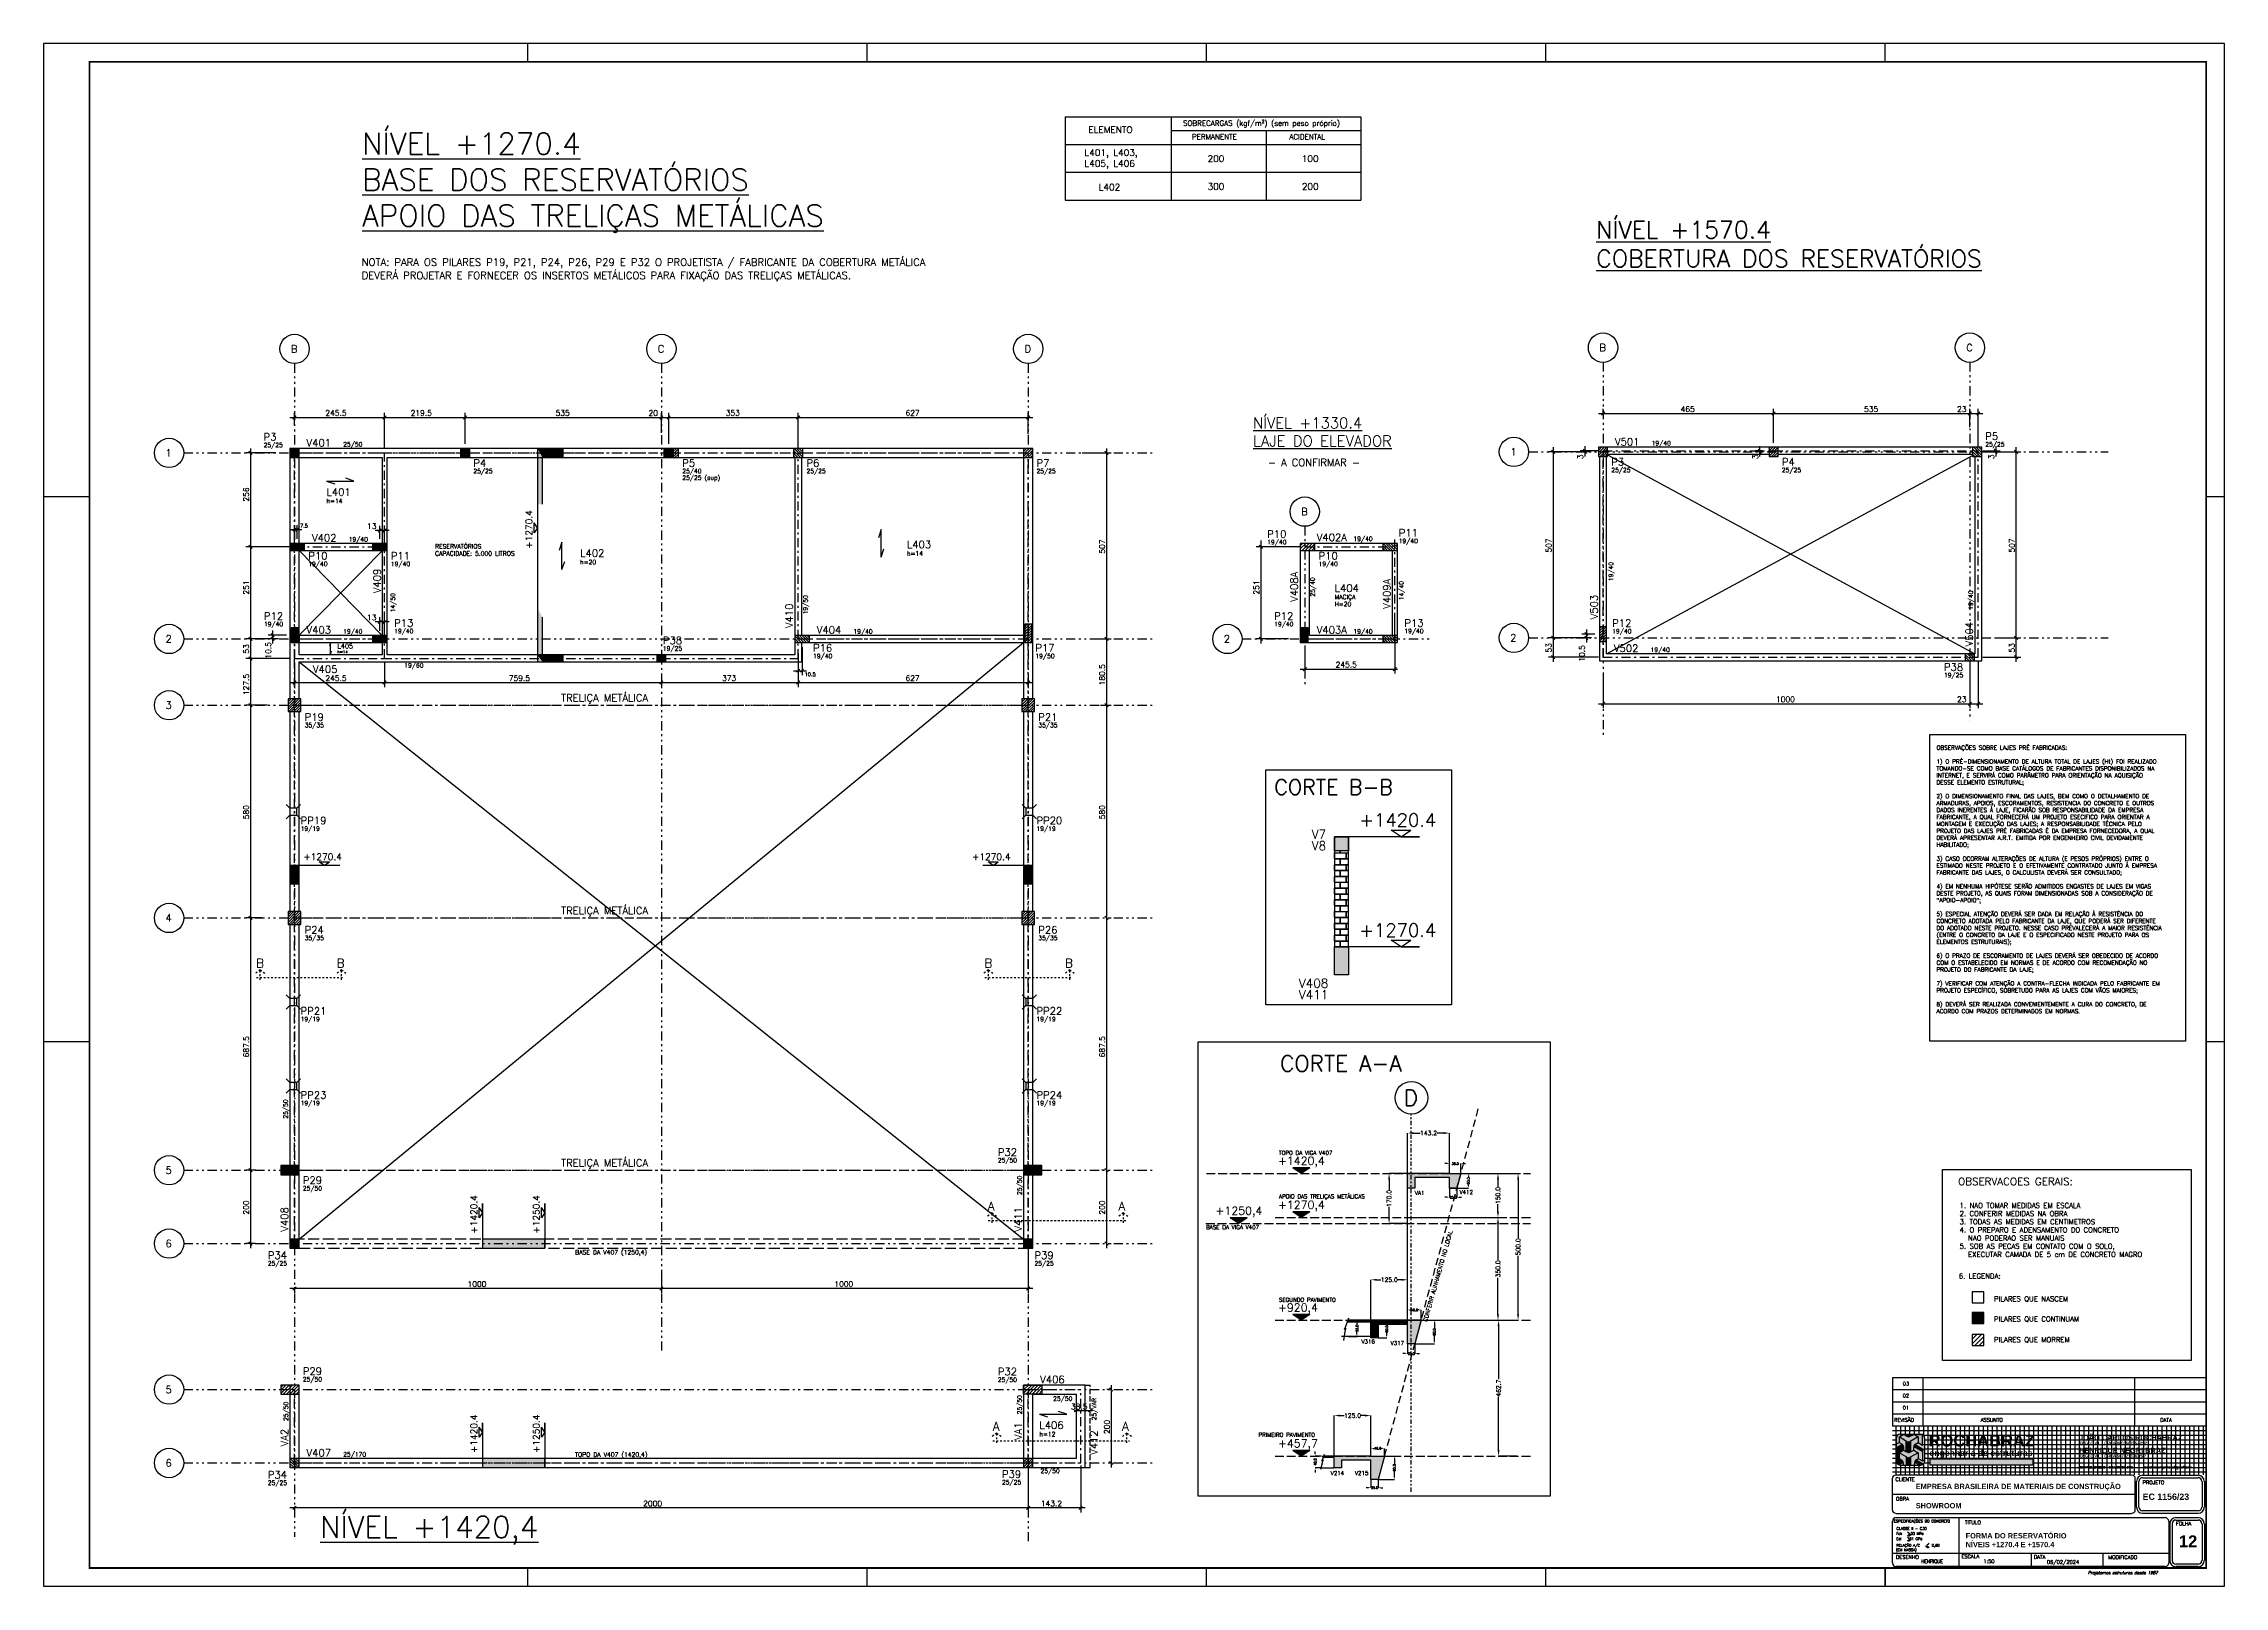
# Model space of a CAD drawing. Extents: x 0 to 119, y 9 to 93.
import ezdxf
from ezdxf.enums import TextEntityAlignment as Align

# ---------------------------------------------------------------- set-up
doc = ezdxf.new("R2010")
doc.units = 0
doc.header["$MEASUREMENT"] = 0
for name, pattern in [('DASHED', [0.75, 0.5, -0.25]), ('ESTILO_TQS_0003', [0.91, 0.5, -0.2, 0.01, -0.2]), ('ESTILO_TQS_0004', [1.12, 0.5, -0.2, 0.01, -0.2, 0.01, -0.2]), ('ESTILO_TQS_0005', [0.4, 0.3, -0.1])]:
    doc.linetypes.add(name, pattern=pattern)
doc.layers.get('0').update_dxf_attribs({"linetype": 'CONTINUOUS'})
doc.layers.get('Defpoints').update_dxf_attribs({"linetype": 'CONTINUOUS'})
for name, color, linetype in [('1', 1, 'CONTINUOUS'), ('2', 2, 'CONTINUOUS'), ('3', 3, 'CONTINUOUS'), ('4', 4, 'CONTINUOUS'), ('6', 6, 'CONTINUOUS'), ('7', 7, 'CONTINUOUS'), ('8', 8, 'CONTINUOUS'), ('9', 9, 'CONTINUOUS'), ('ARQ-FOLHA', 7, 'CONTINUOUS'), ('F', 7, 'CONTINUOUS'), ('FINISSIMA', 1, 'CONTINUOUS'), ('G', 6, 'CONTINUOUS'), ('M', 3, 'CONTINUOUS')]:
    doc.layers.add(name, color=color, linetype=linetype)
doc.styles.add('ITALICC', font='italicc')
doc.styles.add('ROMANS', font='romans')
doc.styles.add('SANSSERIFBOLD', font='sasb____.pfb')
doc.styles.get("Standard").update_dxf_attribs({"font": 'ROMANS.SHX'})
doc.styles.add('STYLE1', font='romans.shx')
doc.dimstyles.new('Cópia de Standard', dxfattribs={"dimtxt": 8, "dimasz": 8, "dimexe": 0.18, "dimexo": 0.0625, "dimgap": 0.09, "dimtad": 0, "dimdec": 1, "dimzin": 0, "dimdsep": 46, "dimtxsty": 'Standard', "dimcen": 0.09, "dimclrd": 1, "dimclre": 1, "dimadec": 0, "dimazin": 0, "dimtfac": 1, "dimtdec": 1, "dimtofl": 0, "dimtmove": 0, "dimatfit": 3, "dimfxl": 1, "dimtolj": 1, "dimtzin": 0, "dimarcsym": 0})
doc.dimstyles.get("Standard").update_dxf_attribs({"dimtxt": 10, "dimasz": 0.18, "dimexe": 0.18, "dimexo": 0.0625, "dimgap": 0.09, "dimtad": 0, "dimtih": 1, "dimtoh": 1, "dimdec": 1, "dimzin": 0, "dimdsep": 46, "dimtxsty": 'Standard', "dimcen": 0.09, "dimadec": 0, "dimazin": 0, "dimtfac": 1, "dimtdec": 1, "dimtofl": 0, "dimtmove": 0, "dimatfit": 3, "dimfxl": 1, "dimtolj": 1, "dimtzin": 0, "dimarcsym": 0})

# ---------------------------------------------------------------- blocks, each defined once
blk = doc.blocks.new('*X0')
at = {"color": 0}
for p, q in [((32.1, -303.8), (50.7, -285.2)), ((32.1, -294.9), (41.8, -285.2)), ((32.1, -286.1), (33, -285.2)), ((37.5, -307.2), (55.4, -289.3)), ((46.4, -307.2), (55.4, -298.2)), ((55.2, -307.2), (55.4, -307))]:
    blk.add_line(p, q, dxfattribs=at)
blk = doc.blocks.new('fla0')
at = {"layer": 'ARQ-FOLHA'}
for p, q in [((5101.19, 1432), (4982.29, 1432)), ((4982.29, 1432), (4982.29, 1347.9)), ((5008.69, 1431), (5008.69, 1432)), ((5027.19, 1431), (5027.19, 1432)), ((5045.69, 1431), (5045.69, 1432)), ((5064.19, 1431), (5064.19, 1432)), ((5082.69, 1431), (5082.69, 1432)), ((5101.19, 1347.9), (5101.19, 1432)), ((4982.29, 1407.3), (4984.79, 1407.3)), ((5100.19, 1407.3), (5101.19, 1407.3)), ((4982.29, 1377.6), (4984.79, 1377.6)), ((5100.19, 1377.6), (5101.19, 1377.6)), ((5008.69, 1347.9), (5008.69, 1348.9)), ((5027.19, 1347.9), (5027.19, 1348.9)), ((5045.69, 1347.9), (5045.69, 1348.9)), ((5064.19, 1347.9), (5064.19, 1348.9)), ((5082.69, 1347.9), (5082.69, 1348.9))]:
    blk.add_line(p, q, dxfattribs=at)
at = {"layer": 'ARQ-FOLHA', "const_width": 0.1}
blk.add_lwpolyline([(5100.19, 1431), (4984.79, 1431), (4984.79, 1348.9), (5100.19, 1348.9), (5100.19, 1431)], dxfattribs=at)
at = {"layer": 'ARQ-FOLHA'}
blk.add_lwpolyline([(4982.29, 1347.9), (5101.19, 1347.9)], dxfattribs=at)
blk = doc.blocks.new('*D17')
at = {"color": 1, "linetype": 'Continuous', "lineweight": -2, "transparency": 16777216}
for p, q in [((7036.9, 466.4), (7300.4, 466.4)), ((7300.2, 446.4), (7300.2, 265.1)), ((7300.2, 23.7), (7300.2, 204.9)), ((7362, 3.7), (7300.1, 3.7))]:
    blk.add_line(p, q, dxfattribs=at)
at = {"color": 1, "linetype": 'Continuous', "transparency": 16777216}
for points in [[(7296.9, 446.4), (7303.6, 446.4), (7300.2, 466.4)], [(7296.9, 23.7), (7303.6, 23.7), (7300.2, 3.7)]]:
    blk.add_solid(points, dxfattribs=at)
at = {"layer": 'Defpoints', "color": 0, "linetype": 'Continuous', "transparency": 16777216}
for p in [(7036.8, 466.4), (7300.2, 466.4), (7362.1, 3.7)]:
    blk.add_point(p, dxfattribs=at)
at = {"color": 0, "linetype": 'Continuous', "transparency": 16777216, "insert": (7300.2, 235), "char_height": 15, "attachment_point": 5, "rotation": 90}
blk.add_mtext('\\A1;462.7', dxfattribs=at)
blk = doc.blocks.new('*D18')
at = {"color": 1, "linetype": 'Continuous', "lineweight": -2, "transparency": 16777216}
for p, q in [((7002.7, 816.4), (7298.5, 816.4)), ((7298.3, 796.4), (7298.3, 671.5)), ((7298.3, 486.4), (7298.3, 611.3)), ((7036.9, 466.4), (7298.5, 466.4))]:
    blk.add_line(p, q, dxfattribs=at)
at = {"color": 1, "linetype": 'Continuous', "transparency": 16777216}
for points in [[(7295, 796.4), (7301.7, 796.4), (7298.3, 816.4)], [(7295, 486.4), (7301.7, 486.4), (7298.3, 466.4)]]:
    blk.add_solid(points, dxfattribs=at)
at = {"layer": 'Defpoints', "color": 0, "linetype": 'Continuous', "transparency": 16777216}
for p in [(7002.7, 816.4), (7298.3, 816.4), (7036.8, 466.4)]:
    blk.add_point(p, dxfattribs=at)
at = {"color": 0, "linetype": 'Continuous', "transparency": 16777216, "insert": (7298.3, 641.4), "char_height": 15, "attachment_point": 5, "rotation": 90}
blk.add_mtext('\\A1;350.0', dxfattribs=at)
blk = doc.blocks.new('*D19')
at = {"color": 1, "linetype": 'Continuous', "lineweight": -2, "transparency": 16777216}
for p, q in [((6990.2, 386.4), (6990.2, 1104.3)), ((7010.2, 1104.1), (7032.8, 1104.1)), ((7113.4, 1104.1), (7090.8, 1104.1)), ((7133.4, 966.4), (7133.4, 1104.3))]:
    blk.add_line(p, q, dxfattribs=at)
at = {"color": 1, "linetype": 'Continuous', "transparency": 16777216}
for points in [[(7010.2, 1107.4), (7010.2, 1100.7), (6990.2, 1104.1)], [(7113.4, 1107.4), (7113.4, 1100.7), (7133.4, 1104.1)]]:
    blk.add_solid(points, dxfattribs=at)
at = {"layer": 'Defpoints', "color": 0, "linetype": 'Continuous', "transparency": 16777216}
for p in [(7133.4, 1104.1), (7133.4, 966.4), (6990.2, 386.4)]:
    blk.add_point(p, dxfattribs=at)
at = {"color": 0, "linetype": 'Continuous', "transparency": 16777216, "insert": (7061.8, 1104.1), "char_height": 15, "attachment_point": 5}
blk.add_mtext('\\A1;143.2', dxfattribs=at)
blk = doc.blocks.new('*D20')
at = {"color": 1, "linetype": 'Continuous', "lineweight": -2, "transparency": 16777216}
for p, q in [((7172, 966.4), (7298.5, 966.4)), ((7298.3, 946.4), (7298.3, 920.4)), ((7298.3, 836.4), (7298.3, 862.3)), ((7002.7, 816.4), (7298.5, 816.4))]:
    blk.add_line(p, q, dxfattribs=at)
at = {"color": 1, "linetype": 'Continuous', "transparency": 16777216}
for points in [[(7295, 946.4), (7301.7, 946.4), (7298.3, 966.4)], [(7295, 836.4), (7301.7, 836.4), (7298.3, 816.4)]]:
    blk.add_solid(points, dxfattribs=at)
at = {"layer": 'Defpoints', "color": 0, "linetype": 'Continuous', "transparency": 16777216}
for p in [(7171.9, 966.4), (7298.3, 966.4), (7002.7, 816.4)]:
    blk.add_point(p, dxfattribs=at)
at = {"color": 0, "linetype": 'Continuous', "transparency": 16777216, "insert": (7298.3, 891.4), "char_height": 15, "attachment_point": 5, "rotation": 90}
blk.add_mtext('\\A1;150.0', dxfattribs=at)
blk = doc.blocks.new('*D21')
at = {"color": 1, "linetype": 'Continuous', "lineweight": -2, "transparency": 16777216}
for p, q in [((6740.2, 3.7), (6740.2, 141.7)), ((6760.2, 141.5), (6773.6, 141.5)), ((6845.2, 141.5), (6831.7, 141.5)), ((6865.2, 3.7), (6865.2, 141.7))]:
    blk.add_line(p, q, dxfattribs=at)
at = {"color": 1, "linetype": 'Continuous', "transparency": 16777216}
for points in [[(6760.2, 144.8), (6760.2, 138.2), (6740.2, 141.5)], [(6845.2, 144.8), (6845.2, 138.2), (6865.2, 141.5)]]:
    blk.add_solid(points, dxfattribs=at)
at = {"layer": 'Defpoints', "color": 0, "linetype": 'Continuous', "transparency": 16777216}
for p in [(6865.2, 141.5), (6740.2, 3.7), (6865.2, 3.7)]:
    blk.add_point(p, dxfattribs=at)
at = {"color": 0, "linetype": 'Continuous', "transparency": 16777216, "insert": (6802.7, 141.5), "char_height": 15, "attachment_point": 5}
blk.add_mtext('\\A1;125.0', dxfattribs=at)
blk = doc.blocks.new('*D22')
at = {"color": 1, "linetype": 'Continuous', "lineweight": -2, "transparency": 16777216}
for p, q in [((6865.2, 466.4), (6865.2, 604.4)), ((6885.2, 604.2), (6898.6, 604.2)), ((6970.2, 604.2), (6956.7, 604.2)), ((6990.2, 466.4), (6990.2, 604.4))]:
    blk.add_line(p, q, dxfattribs=at)
at = {"color": 1, "linetype": 'Continuous', "transparency": 16777216}
for points in [[(6885.2, 607.5), (6885.2, 600.9), (6865.2, 604.2)], [(6970.2, 607.5), (6970.2, 600.9), (6990.2, 604.2)]]:
    blk.add_solid(points, dxfattribs=at)
at = {"layer": 'Defpoints', "color": 0, "linetype": 'Continuous', "transparency": 16777216}
for p in [(6990.2, 604.2), (6865.2, 466.4), (6990.2, 466.4)]:
    blk.add_point(p, dxfattribs=at)
at = {"color": 0, "linetype": 'Continuous', "transparency": 16777216, "insert": (6927.7, 604.2), "char_height": 15, "attachment_point": 5}
blk.add_mtext('\\A1;125.0', dxfattribs=at)
blk = doc.blocks.new('*D23')
at = {"color": 1, "linetype": 'Continuous', "lineweight": -2, "transparency": 16777216}
for p, q in [((7172, 966.4), (7367, 966.4)), ((7366.8, 946.4), (7366.8, 746.5)), ((7366.8, 486.4), (7366.8, 686.3)), ((7105.4, 466.4), (7367, 466.4))]:
    blk.add_line(p, q, dxfattribs=at)
at = {"color": 1, "linetype": 'Continuous', "transparency": 16777216}
for points in [[(7363.5, 946.4), (7370.2, 946.4), (7366.8, 966.4)], [(7363.5, 486.4), (7370.2, 486.4), (7366.8, 466.4)]]:
    blk.add_solid(points, dxfattribs=at)
at = {"layer": 'Defpoints', "color": 0, "linetype": 'Continuous', "transparency": 16777216}
for p in [(7171.9, 966.4), (7366.8, 966.4), (7105.3, 466.4)]:
    blk.add_point(p, dxfattribs=at)
at = {"color": 0, "linetype": 'Continuous', "transparency": 16777216, "insert": (7366.8, 716.4), "char_height": 15, "attachment_point": 5, "rotation": 90}
blk.add_mtext('\\A1;500.0', dxfattribs=at)
blk = doc.blocks.new('*D24')
at = {"layer": '7', "color": 1, "linetype": 'Continuous', "lineweight": -2, "transparency": 16777216}
for p, q in [((6990.1, 966.4), (6927, 966.4)), ((6927.2, 946.4), (6927.2, 910.4)), ((6927.2, 816.4), (6927.2, 852.3)), ((6990.1, 796.4), (6927, 796.4))]:
    blk.add_line(p, q, dxfattribs=at)
at = {"layer": '7', "color": 1, "linetype": 'Continuous', "transparency": 16777216}
for points in [[(6923.8, 946.4), (6930.5, 946.4), (6927.2, 966.4)], [(6923.8, 816.4), (6930.5, 816.4), (6927.2, 796.4)]]:
    blk.add_solid(points, dxfattribs=at)
at = {"layer": 'Defpoints', "color": 0, "linetype": 'Continuous', "transparency": 16777216}
for p in [(6927.2, 966.4), (6990.2, 966.4), (6990.2, 796.4)]:
    blk.add_point(p, dxfattribs=at)
at = {"layer": '7', "color": 0, "linetype": 'Continuous', "transparency": 16777216, "insert": (6927.2, 881.4), "char_height": 15, "attachment_point": 5, "rotation": 90}
blk.add_mtext('\\A1;170.0', dxfattribs=at)
blk = doc.blocks.new('*D25')
at = {"layer": '1', "color": 1, "linetype": 'Continuous', "lineweight": -2, "transparency": 16777216}
for p, q in [((6857.2, -104.2), (6849.2, -104.2)), ((6865.2, -76.4), (6865.2, -104.4)), ((6890.2, -76.4), (6890.2, -104.4)), ((6898.2, -104.2), (6906.2, -104.2))]:
    blk.add_line(p, q, dxfattribs=at)
at = {"layer": '1', "color": 1, "linetype": 'Continuous', "transparency": 16777216}
for points in [[(6857.2, -102.9), (6857.2, -105.5), (6865.2, -104.2)], [(6898.2, -102.9), (6898.2, -105.5), (6890.2, -104.2)]]:
    blk.add_solid(points, dxfattribs=at)
at = {"layer": 'Defpoints', "color": 0, "linetype": 'Continuous', "transparency": 16777216}
for p in [(6865.2, -76.3), (6890.2, -76.3), (6890.2, -104.2)]:
    blk.add_point(p, dxfattribs=at)
at = {"layer": '1', "color": 0, "linetype": 'Continuous', "transparency": 16777216, "insert": (6877.7, -104.2), "char_height": 8, "attachment_point": 5}
blk.add_mtext('\\A1;25.0', dxfattribs=at)
blk = doc.blocks.new('*D26')
at = {"layer": '1', "color": 1, "linetype": 'Continuous', "lineweight": -2, "transparency": 16777216}
for p, q in [((6865.2, 3.7), (6865.2, 29.9)), ((6873.2, 29.7), (6876.2, 29.7)), ((6903.8, 29.7), (6900.8, 29.7)), ((6911.8, 3.7), (6911.8, 29.9))]:
    blk.add_line(p, q, dxfattribs=at)
at = {"layer": '1', "color": 1, "linetype": 'Continuous', "transparency": 16777216}
for points in [[(6873.2, 31), (6873.2, 28.3), (6865.2, 29.7)], [(6903.8, 31), (6903.8, 28.3), (6911.8, 29.7)]]:
    blk.add_solid(points, dxfattribs=at)
at = {"layer": 'Defpoints', "color": 0, "linetype": 'Continuous', "transparency": 16777216}
for p in [(6865.2, 3.7), (6911.8, 29.7), (6911.8, 3.7)]:
    blk.add_point(p, dxfattribs=at)
at = {"layer": '1', "color": 0, "linetype": 'Continuous', "transparency": 16777216, "insert": (6888.5, 29.7), "char_height": 8, "attachment_point": 5}
blk.add_mtext('\\A1;46.6', dxfattribs=at)
blk = doc.blocks.new('*D27')
at = {"layer": '1', "color": 1, "linetype": 'Continuous', "lineweight": -2, "transparency": 16777216}
for p, q in [((6990.2, 466.4), (6990.2, 501.5)), ((6998.2, 501.4), (7001.2, 501.4)), ((7028.8, 501.4), (7025.8, 501.4)), ((7036.8, 466.4), (7036.8, 501.5))]:
    blk.add_line(p, q, dxfattribs=at)
at = {"layer": '1', "color": 1, "linetype": 'Continuous', "transparency": 16777216}
for points in [[(6998.2, 502.7), (6998.2, 500), (6990.2, 501.4)], [(7028.8, 502.7), (7028.8, 500), (7036.8, 501.4)]]:
    blk.add_solid(points, dxfattribs=at)
at = {"layer": 'Defpoints', "color": 0, "linetype": 'Continuous', "transparency": 16777216}
for p in [(6990.2, 466.4), (7036.8, 501.4), (7036.8, 466.4)]:
    blk.add_point(p, dxfattribs=at)
at = {"layer": '1', "color": 0, "linetype": 'Continuous', "transparency": 16777216, "insert": (7013.5, 501.4), "char_height": 8, "attachment_point": 5}
blk.add_mtext('\\A1;46.6', dxfattribs=at)
blk = doc.blocks.new('*D28')
at = {"layer": '1', "color": 1, "linetype": 'Continuous', "lineweight": -2, "transparency": 16777216}
for p, q in [((6990.2, 386.3), (6990.2, 352.4)), ((7015.2, 386.3), (7015.2, 352.4)), ((6982.2, 352.6), (6974.2, 352.6)), ((7023.2, 352.6), (7031.2, 352.6))]:
    blk.add_line(p, q, dxfattribs=at)
at = {"layer": '1', "color": 1, "linetype": 'Continuous', "transparency": 16777216}
for points in [[(6982.2, 353.9), (6982.2, 351.3), (6990.2, 352.6)], [(7023.2, 353.9), (7023.2, 351.3), (7015.2, 352.6)]]:
    blk.add_solid(points, dxfattribs=at)
at = {"layer": 'Defpoints', "color": 0, "linetype": 'Continuous', "transparency": 16777216}
for p in [(6990.2, 386.4), (7015.2, 386.4), (7015.2, 352.6)]:
    blk.add_point(p, dxfattribs=at)
at = {"layer": '1', "color": 0, "linetype": 'Continuous', "transparency": 16777216, "insert": (7002.7, 352.6), "char_height": 8, "attachment_point": 5}
blk.add_mtext('\\A1;25.0', dxfattribs=at)
blk = doc.blocks.new('*D29')
at = {"layer": '1', "color": 1, "linetype": 'Continuous', "lineweight": -2, "transparency": 16777216}
for p, q in [((7133.4, 916.3), (7133.4, 885)), ((7158.4, 916.3), (7158.4, 885)), ((7125.4, 885.2), (7117.4, 885.2)), ((7166.4, 885.2), (7174.4, 885.2))]:
    blk.add_line(p, q, dxfattribs=at)
at = {"layer": '1', "color": 1, "linetype": 'Continuous', "transparency": 16777216}
for points in [[(7125.4, 886.6), (7125.4, 883.9), (7133.4, 885.2)], [(7166.4, 886.6), (7166.4, 883.9), (7158.4, 885.2)]]:
    blk.add_solid(points, dxfattribs=at)
at = {"layer": 'Defpoints', "color": 0, "linetype": 'Continuous', "transparency": 16777216}
for p in [(7133.4, 916.4), (7158.4, 916.4), (7158.4, 885.2)]:
    blk.add_point(p, dxfattribs=at)
at = {"layer": '1', "color": 0, "linetype": 'Continuous', "transparency": 16777216, "insert": (7145.9, 885.2), "char_height": 8, "attachment_point": 5}
blk.add_mtext('\\A1;25.0', dxfattribs=at)
blk = doc.blocks.new('*D30')
at = {"layer": '1', "color": 1, "linetype": 'Continuous', "lineweight": -2, "transparency": 16777216}
for p, q in [((7125.4, 1000.2), (7117.4, 1000.2)), ((7133.4, 966.4), (7133.4, 1000.4)), ((7171.9, 966.4), (7171.9, 1000.4)), ((7179.9, 1000.2), (7187.9, 1000.2))]:
    blk.add_line(p, q, dxfattribs=at)
at = {"layer": '1', "color": 1, "linetype": 'Continuous', "transparency": 16777216}
for points in [[(7125.4, 1001.5), (7125.4, 998.8), (7133.4, 1000.2)], [(7179.9, 1001.5), (7179.9, 998.8), (7171.9, 1000.2)]]:
    blk.add_solid(points, dxfattribs=at)
at = {"layer": 'Defpoints', "color": 0, "linetype": 'Continuous', "transparency": 16777216}
for p in [(7133.4, 966.4), (7171.9, 1000.2), (7171.9, 966.4)]:
    blk.add_point(p, dxfattribs=at)
at = {"layer": '1', "color": 0, "linetype": 'Continuous', "transparency": 16777216, "insert": (7152.6, 1000.2), "char_height": 8, "attachment_point": 5}
blk.add_mtext('\\A1;38.5', dxfattribs=at)
blk = doc.blocks.new('*D31')
at = {"layer": '1', "color": 1, "linetype": 'Continuous', "lineweight": -2, "transparency": 16777216}
for p, q in [((7133.5, 966.4), (7197.6, 966.4)), ((7133.5, 916.4), (7197.6, 916.4)), ((7197.4, 958.4), (7197.4, 953.6)), ((7197.4, 924.4), (7197.4, 929.1))]:
    blk.add_line(p, q, dxfattribs=at)
at = {"layer": '1', "color": 1, "linetype": 'Continuous', "transparency": 16777216}
for points in [[(7196, 958.4), (7198.7, 958.4), (7197.4, 966.4)], [(7196, 924.4), (7198.7, 924.4), (7197.4, 916.4)]]:
    blk.add_solid(points, dxfattribs=at)
at = {"layer": 'Defpoints', "color": 0, "linetype": 'Continuous', "transparency": 16777216}
for p in [(7133.4, 966.4), (7197.4, 966.4), (7133.4, 916.4)]:
    blk.add_point(p, dxfattribs=at)
at = {"layer": '1', "color": 0, "linetype": 'Continuous', "transparency": 16777216, "insert": (7197.4, 941.4), "char_height": 8, "attachment_point": 5, "rotation": 90}
blk.add_mtext('\\A1;50.0', dxfattribs=at)
blk = doc.blocks.new('*D32')
at = {"layer": '1', "color": 1, "linetype": 'Continuous', "lineweight": -2, "transparency": 16777216}
for p, q in [((7036.9, 466.4), (7081.6, 466.4)), ((7081.5, 458.4), (7081.5, 438.6)), ((7015.2, 386.4), (7081.6, 386.4)), ((7081.5, 394.4), (7081.5, 414.1))]:
    blk.add_line(p, q, dxfattribs=at)
at = {"layer": '1', "color": 1, "linetype": 'Continuous', "transparency": 16777216}
for points in [[(7080.1, 458.4), (7082.8, 458.4), (7081.5, 466.4)], [(7080.1, 394.4), (7082.8, 394.4), (7081.5, 386.4)]]:
    blk.add_solid(points, dxfattribs=at)
at = {"layer": 'Defpoints', "color": 0, "linetype": 'Continuous', "transparency": 16777216}
for p in [(7036.8, 466.4), (7081.5, 466.4), (7015.2, 386.4)]:
    blk.add_point(p, dxfattribs=at)
at = {"layer": '1', "color": 0, "linetype": 'Continuous', "transparency": 16777216, "insert": (7081.5, 426.4), "char_height": 8, "attachment_point": 5, "rotation": 90}
blk.add_mtext('\\A1;80.0', dxfattribs=at)
blk = doc.blocks.new('*D33')
at = {"layer": '1', "color": 1, "linetype": 'Continuous', "lineweight": -2, "transparency": 16777216}
for p, q in [((6890.2, 3.7), (6945.4, 3.7)), ((6945.2, -4.3), (6945.2, -24.1)), ((6945.2, -68.3), (6945.2, -48.6)), ((6890.2, -76.3), (6945.4, -76.3))]:
    blk.add_line(p, q, dxfattribs=at)
at = {"layer": '1', "color": 1, "linetype": 'Continuous', "transparency": 16777216}
for points in [[(6943.9, -4.3), (6946.5, -4.3), (6945.2, 3.7)], [(6943.9, -68.3), (6946.5, -68.3), (6945.2, -76.3)]]:
    blk.add_solid(points, dxfattribs=at)
at = {"layer": 'Defpoints', "color": 0, "linetype": 'Continuous', "transparency": 16777216}
for p in [(6890.2, 3.7), (6945.2, 3.7), (6890.2, -76.3)]:
    blk.add_point(p, dxfattribs=at)
at = {"layer": '1', "color": 0, "linetype": 'Continuous', "transparency": 16777216, "insert": (6945.2, -36.3), "char_height": 8, "attachment_point": 5, "rotation": 90}
blk.add_mtext('\\A1;80.0', dxfattribs=at)
blk = doc.blocks.new('*D34')
at = {"layer": '1', "color": 1, "linetype": 'Continuous', "lineweight": -2, "transparency": 16777216}
for p, q in [((6890.2, 466.4), (6919.7, 466.4)), ((6919.5, 458.4), (6919.5, 448.5)), ((6890.2, 406.4), (6919.7, 406.4)), ((6919.5, 414.4), (6919.5, 424.3))]:
    blk.add_line(p, q, dxfattribs=at)
at = {"layer": '1', "color": 1, "linetype": 'Continuous', "transparency": 16777216}
for points in [[(6918.1, 458.4), (6920.8, 458.4), (6919.5, 466.4)], [(6918.1, 414.4), (6920.8, 414.4), (6919.5, 406.4)]]:
    blk.add_solid(points, dxfattribs=at)
at = {"layer": 'Defpoints', "color": 0, "linetype": 'Continuous', "transparency": 16777216}
for p in [(6890.2, 466.4), (6919.5, 466.4), (6890.2, 406.4)]:
    blk.add_point(p, dxfattribs=at)
at = {"layer": '1', "color": 0, "linetype": 'Continuous', "transparency": 16777216, "insert": (6919.5, 436.4), "char_height": 8, "attachment_point": 5, "rotation": 90}
blk.add_mtext('\\A1;60.0', dxfattribs=at)
blk = doc.blocks.new('*D35')
at = {"layer": '1', "color": 1, "linetype": 'Continuous', "lineweight": -2, "transparency": 16777216}
for p, q in [((6788.5, 466.4), (6818, 466.4)), ((6817.8, 458.4), (6817.8, 451.1)), ((6788.5, 411.4), (6818, 411.4)), ((6817.8, 419.4), (6817.8, 426.6))]:
    blk.add_line(p, q, dxfattribs=at)
at = {"layer": '1', "color": 1, "linetype": 'Continuous', "transparency": 16777216}
for points in [[(6816.4, 458.4), (6819.1, 458.4), (6817.8, 466.4)], [(6816.4, 419.4), (6819.1, 419.4), (6817.8, 411.4)]]:
    blk.add_solid(points, dxfattribs=at)
at = {"layer": 'Defpoints', "color": 0, "linetype": 'Continuous', "transparency": 16777216}
for p in [(6788.5, 466.4), (6817.8, 466.4), (6788.5, 411.4)]:
    blk.add_point(p, dxfattribs=at)
at = {"layer": '1', "color": 0, "linetype": 'Continuous', "transparency": 16777216, "insert": (6817.8, 438.9), "char_height": 8, "attachment_point": 5, "rotation": 90}
blk.add_mtext('\\A1;55.0', dxfattribs=at)
blk = doc.blocks.new('*D36')
at = {"layer": '1', "color": 1, "linetype": 'Continuous', "lineweight": -2, "transparency": 16777216}
for p, q in [((6695.8, 3.7), (6675.1, 3.7)), ((6675.3, 11.7), (6675.3, 19.7)), ((6695.8, -36.3), (6675.1, -36.3)), ((6675.3, -44.3), (6675.3, -52.3))]:
    blk.add_line(p, q, dxfattribs=at)
at = {"layer": '1', "color": 1, "linetype": 'Continuous', "transparency": 16777216}
for points in [[(6674, 11.7), (6676.6, 11.7), (6675.3, 3.7)], [(6674, -44.3), (6676.6, -44.3), (6675.3, -36.3)]]:
    blk.add_solid(points, dxfattribs=at)
at = {"layer": 'Defpoints', "color": 0, "linetype": 'Continuous', "transparency": 16777216}
for p in [(6675.3, 3.7), (6695.8, 3.7), (6695.8, -36.3)]:
    blk.add_point(p, dxfattribs=at)
at = {"layer": '1', "color": 0, "linetype": 'Continuous', "transparency": 16777216, "insert": (6675.3, -16.3), "char_height": 8, "attachment_point": 5, "rotation": 90}
blk.add_mtext('\\A1;40.0', dxfattribs=at)
blk = doc.blocks.new('YYUYU')
at = {"layer": '7', "linetype": 'Continuous'}
h = blk.add_hatch(color=256, dxfattribs=at)
h.dxf.hatch_style = 1
h.paths.add_polyline_path([(6627.89, 985.51), (6598.94, 985.51), (6627.89, 966.36)])
h.paths.add_polyline_path([(6656.83, 985.51), (6627.89, 985.51), (6627.89, 966.36)])
h = blk.add_hatch(color=256, dxfattribs=at)
h.dxf.hatch_style = 1
h.paths.add_polyline_path([(6627.89, 835.51), (6598.94, 835.51), (6627.89, 816.36)])
h.paths.add_polyline_path([(6656.83, 835.51), (6627.89, 835.51), (6627.89, 816.36)])
h = blk.add_hatch(color=256, dxfattribs=at)
h.dxf.hatch_style = 1
h.paths.add_polyline_path([(6415.06, 815.51), (6386.12, 815.51), (6415.06, 796.36)])
h.paths.add_polyline_path([(6444, 815.51), (6415.06, 815.51), (6415.06, 796.36)])
h = blk.add_hatch(color=256, dxfattribs=at)
h.dxf.hatch_style = 1
h.paths.add_polyline_path([(6627.89, 485.51), (6598.94, 485.51), (6627.89, 466.36)])
h.paths.add_polyline_path([(6656.83, 485.51), (6627.89, 485.51), (6627.89, 466.36)])
h = blk.add_hatch(color=256, dxfattribs=at)
h.dxf.hatch_style = 1
h.paths.add_polyline_path([(6627.89, 22.81), (6598.94, 22.81), (6627.89, 3.66)])
h.paths.add_polyline_path([(6656.83, 22.81), (6627.89, 22.81), (6627.89, 3.66)])
at = {"layer": '8', "linetype": 'Continuous'}
h = blk.add_hatch(color=256, dxfattribs=at)
h.dxf.hatch_style = 1
h.paths.add_polyline_path([(7002.66, 966.36), (6990.16, 966.36), (6990.16, 916.36), (7002.66, 916.36)])
h.paths.add_polyline_path([(7171.9, 966.36), (7133.39, 966.36), (7002.66, 966.36), (7002.66, 916.36), (7015.16, 916.36), (7015.16, 952.36), (7133.39, 952.36), (7133.39, 916.36), (7158.39, 916.36)])
h.paths.add_polyline_path([(6990.16, 466.36), (6787.13, 466.36), (6785.39, 461.36), (6865.16, 461.36), (6865.16, 411.36), (6890.16, 411.36), (6890.16, 452.36), (6990.16, 452.36)])
h.paths.add_polyline_path([(7002.66, 466.36), (6990.16, 466.36), (6990.16, 386.36), (7002.66, 386.36)])
h.paths.add_polyline_path([(7036.8, 466.36), (7002.66, 466.36), (7002.66, 386.36), (7015.16, 386.36)])
h = blk.add_hatch(dxfattribs=at)
h.set_pattern_fill('ANSI31', color=256)
h.paths.add_polyline_path([(6890.16, 406.36), (6890.16, 452.36), (6990.16, 452.36), (6990.16, 466.36), (6787.13, 466.36), (6785.39, 461.36), (6865.16, 461.36), (6865.16, 406.36)])
h = blk.add_hatch(color=256, dxfattribs=at)
h.dxf.hatch_style = 1
h.paths.add_polyline_path([(6911.78, 3.66), (6865.16, 3.66), (6705.13, 3.66), (6703.38, -1.34), (6740.16, -1.34), (6740.16, -36.34), (6765.16, -36.34), (6765.16, -10.34), (6865.16, -10.34), (6865.16, -16.34), (6865.16, -76.34), (6890.16, -76.34)])
at = {"color": 10, "linetype": 'DASHED', "ltscale": 50}
blk.add_line((6911.78, 3.66), (7234.45, 1197.83), dxfattribs=at)
at = {"color": 3, "linetype": 'ESTILO_TQS_0005', "ltscale": 100}
for p, q in [((6304.92, 966.36), (7409.29, 966.36)), ((6302.92, 796.36), (7409.29, 796.36)), ((6538.59, 816.36), (7409.29, 816.36)), ((6538.59, 466.36), (7409.29, 466.36)), ((6538.59, 3.66), (7409.29, 3.66))]:
    blk.add_line(p, q, dxfattribs=at)
at = {"color": 6, "linetype": 'Continuous'}
for p, q in [((7133.39, 966.36), (6990.16, 966.36)), ((7133.39, 952.36), (7015.16, 952.36)), ((6785.39, 461.36), (6865.16, 461.36)), ((6990.16, 452.36), (6890.16, 452.36)), ((6990.16, 466.36), (6937.35, 466.36)), ((6865.16, 3.66), (6705.13, 3.66)), ((6865.16, 3.66), (6911.78, 3.66)), ((6865.16, -10.34), (6765.16, -10.34))]:
    blk.add_line(p, q, dxfattribs=at)
at = {"linetype": 'Continuous'}
for p, q in [((6777.85, 439.77), (6790.16, 475.04)), ((6990.16, 466.36), (7260.84, 466.36)), ((6772.68, 397.67), (6778.99, 434.63)), ((6778.99, 434.63), (6773.77, 437.44)), ((6773.77, 437.44), (6780.76, 437.44)), ((6780.76, 437.44), (6777.85, 439.77)), ((6700.62, -9.26), (6707.41, 10.2)), ((6694.4, -41.6), (6701.76, -14.4)), ((6701.76, -14.4), (6696.54, -11.58)), ((6696.54, -11.58), (6703.53, -11.58)), ((6703.53, -11.58), (6700.62, -9.26)), ((6865.16, -16.34), (6865.16, -10.34))]:
    blk.add_line(p, q, dxfattribs=at)
at = {"layer": '1', "linetype": 'Continuous'}
blk.add_lwpolyline([(6276.23, 1414.54), (7476.03, 1414.54), (7476.03, -133.28), (6276.23, -133.28)], close=True, dxfattribs=at)
at = {"layer": '6', "linetype": 'Continuous'}
for points in [[(7133.39, 966.36), (7171.9, 966.36), (7158.39, 916.36), (7133.39, 916.36), (7133.39, 952.36)], [(6865.16, 3.66), (6911.78, 3.66), (6890.16, -76.34), (6865.16, -76.34), (6865.16, -10.34)]]:
    blk.add_lwpolyline(points, dxfattribs=at)
blk.add_lwpolyline([(6990.16, 466.36), (7036.8, 466.36), (7015.16, 386.36), (6990.16, 386.36)], close=True, dxfattribs=at)
at = {"layer": '7', "color": 4, "linetype": 'ESTILO_TQS_0004', "ltscale": 30}
blk.add_line((7002.66, -118.05), (7002.66, 1167.67), dxfattribs=at)
at = {"layer": '7', "linetype": 'Continuous'}
for p, q in [((6656.83, 985.51), (6598.94, 985.51)), ((6598.94, 985.51), (6627.89, 985.51)), ((6627.89, 966.36), (6598.94, 985.51)), ((6598.94, 985.51), (6656.83, 985.51)), ((6627.89, 985.51), (6627.89, 966.36)), ((6656.83, 985.51), (6627.89, 966.36)), ((6656.83, 835.51), (6598.94, 835.51)), ((6598.94, 835.51), (6627.89, 835.51)), ((6627.89, 816.36), (6598.94, 835.51)), ((6598.94, 835.51), (6656.83, 835.51)), ((6627.89, 835.51), (6627.89, 816.36)), ((6656.83, 835.51), (6627.89, 816.36)), ((6444, 815.51), (6386.12, 815.51)), ((6386.12, 815.51), (6415.06, 815.51)), ((6415.06, 796.36), (6386.12, 815.51)), ((6386.12, 815.51), (6444, 815.51)), ((6415.06, 815.51), (6415.06, 796.36)), ((6444, 815.51), (6415.06, 796.36)), ((6656.83, 485.51), (6598.94, 485.51)), ((6598.94, 485.51), (6627.89, 485.51)), ((6627.89, 466.36), (6598.94, 485.51)), ((6598.94, 485.51), (6656.83, 485.51)), ((6627.89, 485.51), (6627.89, 466.36)), ((6656.83, 485.51), (6627.89, 466.36)), ((6865.16, 411.36), (6764.78, 411.36)), ((6656.83, 22.81), (6598.94, 22.81)), ((6598.94, 22.81), (6627.89, 22.81)), ((6627.89, 3.66), (6598.94, 22.81)), ((6598.94, 22.81), (6656.83, 22.81)), ((6627.89, 22.81), (6627.89, 3.66)), ((6656.83, 22.81), (6627.89, 3.66)), ((6695.82, -36.34), (6740.16, -36.34))]:
    blk.add_line(p, q, dxfattribs=at)
at = {"layer": '7', "color": 6, "linetype": 'Continuous'}
blk.add_line((7036.8, 466.36), (6787.13, 466.36), dxfattribs=at)
for points in [[(7015.16, 952.36), (7015.16, 916.36), (6990.16, 916.36), (6990.16, 966.36), (7015.16, 966.36)], [(6865.16, 466.36), (6890.16, 466.36)], [(6890.16, 452.36), (6890.16, 406.36), (6865.16, 406.36), (6865.16, 461.36)], [(6740.16, 3.66), (6765.16, 3.66)], [(6765.16, -10.34), (6765.16, -36.34), (6740.16, -36.34), (6740.16, -1.34), (6703.38, -1.34)]]:
    blk.add_lwpolyline(points, dxfattribs=at)
at = {"layer": '7', "linetype": 'Continuous'}
blk.add_circle((7003.19, 1224.3), 55.59, dxfattribs=at)
at = {"layer": '7', "color": 4, "linetype": 'Continuous'}
for s, height, p in [('CORTE A-A', 54.707, (6555.47, 1313.73)), ('D', 54.71, (6976.78, 1196.59))]:
    blk.add_text(s, height=height, dxfattribs=at).set_placement(p)
at = {"layer": '7', "linetype": 'Continuous'}
for s, height, p in [('TOPO DA VIGA V407', 13.6767, (6551.76, 1029.67)), ('+1420,4', 27.353, (6548.53, 995.91)), ('APOIO DAS TRELIÇAS METÁLICAS', 13.6767, (6551.76, 881.61)), ('VA1', 13.677, (7014.9, 893.25)), ('V412', 13.677, (7167.39, 896.25)), ('+1250,4', 27.353, (6335.7, 825.91)), ('+1270,4', 27.353, (6548.53, 845.91)), ('BASE DA VIGA V407', 13.6767, (6303.66, 776.23)), ('+920,4', 27.353, (6548.53, 495.91)), ('SEGUNDO PAVIMENTO', 13.6767, (6551.76, 529.18)), ('V316', 13.677, (6833.05, 386.95)), ('V317', 13.677, (6932.51, 381.89)), ('PRIMEIRO PAVIMENTO', 13.6767, (6482.43, 69.32)), ('+457,7', 27.353, (6548.53, 33.21)), ('V214', 13.677, (6728.46, -61.21)), ('V215', 13.677, (6810.92, -61.21))]:
    blk.add_text(s, height=height, dxfattribs=at).set_placement(p)
blk.add_text('CONFERIR ALINHAMENTO NO LOCAL', height=13.6767, rotation=74.267157, dxfattribs=at).set_placement((7056.3, 460.25))
at = {"linetype": 'Continuous'}
for base, p1, p2, picture, middle in [((7133.39, 1104.08), (6990.16, 386.36), (7133.39, 966.36), '*D19', (7061.78, 1104.08)), ((6990.16, 604.19), (6865.16, 466.36), (6990.16, 466.36), '*D22', (6927.66, 604.19)), ((6865.16, 141.49), (6740.16, 3.66), (6865.16, 3.66), '*D21', (6802.66, 141.49))]:
    dim = blk.add_linear_dim(base=base, p1=p1, p2=p2, dimstyle='Standard', dxfattribs=at)
    dim.commit()
    dim.dimension.update_dxf_attribs({"geometry": picture, "text_midpoint": middle})
for base, p1, p2, picture, middle in [((7298.32, 966.36), (7002.66, 816.36), (7171.9, 966.36), '*D20', (7298.32, 891.36)), ((7366.85, 966.36), (7105.33, 466.36), (7171.9, 966.36), '*D23', (7366.85, 716.36)), ((7298.32, 816.36), (7036.8, 466.36), (7002.66, 816.36), '*D18', (7298.32, 641.36)), ((7300.23, 466.36), (7362.1, 3.66), (7036.8, 466.36), '*D17', (7300.23, 235.01))]:
    dim = blk.add_linear_dim(base=base, p1=p1, p2=p2, angle=90, dimstyle='Standard', dxfattribs=at)
    dim.commit()
    dim.dimension.update_dxf_attribs({"geometry": picture, "text_midpoint": middle})
at = {"layer": '1', "linetype": 'Continuous'}
for base, p1, p2, picture, middle in [((7171.9, 1000.18), (7133.39, 966.36), (7171.9, 966.36), '*D30', (7152.65, 1000.18)), ((7158.39, 885.23), (7133.39, 916.36), (7158.39, 916.36), '*D29', (7145.89, 885.23)), ((7036.8, 501.36), (6990.16, 466.36), (7036.8, 466.36), '*D27', (7013.48, 501.36)), ((7015.16, 352.59), (6990.16, 386.36), (7015.16, 386.36), '*D28', (7002.66, 352.59)), ((6911.78, 29.68), (6865.16, 3.66), (6911.78, 3.66), '*D26', (6888.47, 29.68)), ((6890.16, -104.21), (6865.16, -76.34), (6890.16, -76.34), '*D25', (6877.66, -104.21))]:
    dim = blk.add_linear_dim(base=base, p1=p1, p2=p2, dimstyle='Cópia de Standard', dxfattribs=at)
    dim.commit()
    dim.dimension.update_dxf_attribs({"geometry": picture, "text_midpoint": middle})
for base, p1, p2, picture, middle in [((7197.38, 966.36), (7133.39, 916.36), (7133.39, 966.36), '*D31', (7197.38, 941.36)), ((6817.77, 466.36), (6788.46, 411.36), (6788.46, 466.36), '*D35', (6817.77, 438.86)), ((6919.47, 466.36), (6890.16, 406.36), (6890.16, 466.36), '*D34', (6919.47, 436.36)), ((7081.45, 466.36), (7015.16, 386.36), (7036.8, 466.36), '*D32', (7081.45, 426.36)), ((6675.31, 3.66), (6695.82, -36.34), (6695.82, 3.66), '*D36', (6675.31, -16.34)), ((6945.19, 3.66), (6890.16, -76.34), (6890.16, 3.66), '*D33', (6945.19, -36.34))]:
    dim = blk.add_linear_dim(base=base, p1=p1, p2=p2, angle=90, dimstyle='Cópia de Standard', dxfattribs=at)
    dim.commit()
    dim.dimension.update_dxf_attribs({"geometry": picture, "text_midpoint": middle})
at = {"layer": '7', "linetype": 'Continuous'}
dim = blk.add_linear_dim(base=(6927.16, 966.36), p1=(6990.16, 796.36), p2=(6990.16, 966.36), angle=90, dimstyle='Standard', dxfattribs=at)
dim.commit()
dim.dimension.update_dxf_attribs({"geometry": '*D24', "text_midpoint": (6927.16, 881.36)})

msp = doc.modelspace()

# ---------------------------------------------------------------- hatches: boundary and pattern name
at = {"layer": '1', "linetype": 'Continuous'}
h = msp.add_hatch(color=256, dxfattribs=at)
h.dxf.hatch_style = 1
h.paths.add_polyline_path([(14.02, 65.44), (13.77, 65.44), (13.77, 65.06), (14.02, 65.06)])
h.paths.add_polyline_path([(14.57, 65.44), (14.02, 65.44), (14.02, 65.25), (14.57, 65.25)])
h.paths.add_polyline_path([(14.57, 65.25), (14.02, 65.25), (14.02, 65.06), (14.57, 65.06)])
h = msp.add_hatch(color=256, dxfattribs=at)
h.dxf.hatch_style = 1
h.paths.add_polyline_path([(18.52, 65.44), (18.27, 65.44), (18.27, 65.06), (18.52, 65.06)])
h.paths.add_polyline_path([(19.07, 65.44), (18.52, 65.44), (18.52, 65.25), (19.07, 65.25)])
h.paths.add_polyline_path([(19.07, 65.25), (18.52, 65.25), (18.52, 65.06), (19.07, 65.06)])
h = msp.add_hatch(dxfattribs=at)
h.set_pattern_fill('ANSI31', color=256)
h.paths.add_polyline_path([(69.1, 65.44), (68.85, 65.44), (68.85, 65.06), (69.1, 65.06)])
h.paths.add_polyline_path([(69.65, 65.44), (69.1, 65.44), (69.1, 65.25), (69.65, 65.25)])
h.paths.add_polyline_path([(69.65, 65.25), (69.1, 65.25), (69.1, 65.06), (69.65, 65.06)])
h = msp.add_hatch(color=256, dxfattribs=at)
h.dxf.hatch_style = 1
h.paths.add_polyline_path([(18.52, 60.42), (18.27, 60.42), (18.27, 60.04), (18.52, 60.04)])
h.paths.add_polyline_path([(19.07, 60.42), (18.52, 60.42), (18.52, 60.23), (19.07, 60.23)])
h.paths.add_polyline_path([(19.07, 60.23), (18.52, 60.23), (18.52, 60.04), (19.07, 60.04)])
h = msp.add_hatch(dxfattribs=at)
h.set_pattern_fill('AR-B816C', color=256, scale=0.04)
h.set_pattern_definition([(0, (-255.6734, 15.92455), (0.32, 0.32), [0.625, -0.015]), (0, (-255.9934, 15.93955), (0.32, 0.32), [0.625, -0.015]), (90, (-255.6734, 15.92455), (-0.32, 0.32), [-0.335, 0.305]), (90, (-255.6884, 15.92455), (-0.32, 0.32), [-0.335, 0.305])])
h.paths.add_polyline_path([(70.72, 43.44), (71.48, 43.44), (71.48, 48.68), (70.72, 48.68)])
h = msp.add_hatch(color=256, dxfattribs=at)
h.dxf.hatch_style = 1
h.paths.add_polyline_path([(14.02, 31.52), (13.27, 31.52), (13.27, 31.27), (14.02, 31.27)])
h.paths.add_polyline_path([(14.02, 31.27), (13.27, 31.27), (13.27, 31.02), (14.02, 31.02)])
h.paths.add_polyline_path([(14.27, 31.52), (14.02, 31.52), (14.02, 31.27), (14.27, 31.27)])
h.paths.add_polyline_path([(14.27, 31.27), (14.02, 31.27), (14.02, 31.02), (14.27, 31.02)])
h = msp.add_hatch(color=256, dxfattribs=at)
h.dxf.hatch_style = 1
h.paths.add_polyline_path([(54.52, 31.52), (53.77, 31.52), (53.77, 31.27), (54.52, 31.27)])
h.paths.add_polyline_path([(54.52, 31.27), (53.77, 31.27), (53.77, 31.02), (54.52, 31.02)])
h.paths.add_polyline_path([(54.77, 31.52), (54.52, 31.52), (54.52, 31.27), (54.77, 31.27)])
h.paths.add_polyline_path([(54.77, 31.27), (54.52, 31.27), (54.52, 31.02), (54.77, 31.02)])
h = msp.add_hatch(color=256, dxfattribs=at)
h.dxf.hatch_style = 1
h.paths.add_polyline_path([(14.02, 27.52), (13.77, 27.52), (13.77, 27.27), (14.02, 27.27)])
h.paths.add_polyline_path([(14.02, 27.27), (13.77, 27.27), (13.77, 27.02), (14.02, 27.02)])
h.paths.add_polyline_path([(14.27, 27.52), (14.02, 27.52), (14.02, 27.27), (14.02, 27.02), (14.27, 27.02)])
h = msp.add_hatch(color=256, dxfattribs=at)
h.dxf.hatch_style = 1
h.paths.add_polyline_path([(54.02, 27.52), (53.77, 27.52), (53.77, 27.27), (54.02, 27.27)])
h.paths.add_polyline_path([(54.02, 27.27), (53.77, 27.27), (53.77, 27.02), (54.02, 27.02)])
h.paths.add_polyline_path([(54.27, 27.52), (54.02, 27.52), (54.02, 27.27), (54.02, 27.02), (54.27, 27.02)])
h = msp.add_hatch(dxfattribs=at)
h.set_pattern_fill('ANSI31', color=256)
h.paths.add_polyline_path([(14.02, 19.56), (13.27, 19.56), (13.27, 19.31), (14.02, 19.31)])
h.paths.add_polyline_path([(14.02, 19.31), (13.27, 19.31), (13.27, 19.06), (14.02, 19.06)])
h.paths.add_polyline_path([(14.27, 19.56), (14.02, 19.56), (14.02, 19.31), (14.27, 19.31)])
h.paths.add_polyline_path([(14.27, 19.31), (14.02, 19.31), (14.02, 19.06), (14.27, 19.06)])
h = msp.add_hatch(dxfattribs=at)
h.set_pattern_fill('ANSI31', color=256)
h.paths.add_polyline_path([(54.02, 19.56), (53.77, 19.56), (53.77, 19.31), (54.02, 19.31)])
h.paths.add_polyline_path([(54.77, 19.56), (54.02, 19.56), (54.02, 19.31), (54.77, 19.31)])
h.paths.add_polyline_path([(54.02, 19.31), (53.77, 19.31), (53.77, 19.06), (54.02, 19.06)])
h.paths.add_polyline_path([(54.77, 19.31), (54.02, 19.31), (54.02, 19.06), (54.77, 19.06)])
at = {"layer": '3', "linetype": 'Continuous'}
h = msp.add_hatch(color=170, dxfattribs=at)
h.dxf.hatch_style = 1
h.paths.add_polyline_path([(101.51, 16.73), (101.76, 16.87), (101.75, 16.87), (101.54, 16.87, 0.414214), (101.35, 16.69), (101.35, 16.34), (101.51, 16.43)])
h.paths.add_polyline_path([(102.54, 16.74), (102.12, 16.5), (102.12, 15.92), (102.3, 16.01), (102.3, 16.18, -0.270042), (102.4, 16.34), (102.54, 16.42)])
h.paths.add_polyline_path([(102.34, 15.38), (102.65, 15.2), (102.13, 15.2), (102.13, 15.64), (102.54, 15.87), (102.54, 15.56), (102.43, 15.49), (102.43, 15.49, 0.20148)])
h.paths.add_polyline_path([(102.9, 16.08), (102.87, 16.07, 0.267222), (102.77, 15.91), (102.77, 15.42), (102.9, 15.49)])
h.paths.add_polyline_path([(102.9, 16.69, 0.315503), (102.77, 16.86), (102.77, 16.29), (102.9, 16.36)])
h.paths.add_polyline_path([(101.73, 15.32, 0.025994), (101.73, 15.34), (101.49, 15.21, 0.061825), (101.54, 15.2), (101.73, 15.2)])
h = msp.add_hatch(color=170, dxfattribs=at)
h.dxf.hatch_style = 1
h.paths.add_polyline_path([(102.3, 16.87), (102.12, 16.87), (102.12, 16.77)])
h = msp.add_hatch(color=170, dxfattribs=at)
h.dxf.hatch_style = 1
h.paths.add_polyline_path([(101.35, 15.94), (101.35, 15.48), (101.51, 15.56), (101.51, 15.86), (101.76, 16), (101.76, 16.17)])
at = {"layer": '6', "linetype": 'Continuous'}
h = msp.add_hatch(color=20, dxfattribs=at)
h.dxf.hatch_style = 1
h.paths.add_polyline_path([(101.93, 16.77, 0.05795), (101.97, 16.75), (101.97, 16.87), (101.76, 16.87), (101.76, 16.87)])
h.paths.add_polyline_path([(101.87, 16.51), (101.51, 16.73), (101.51, 16.43), (101.67, 16.33, -0.25967), (101.76, 16.17), (101.76, 16.01), (101.87, 15.94)])
h.paths.add_polyline_path([(102.54, 15.87), (102.54, 15.56), (102.77, 15.42), (102.77, 15.91, -0.030686), (102.78, 15.93), (102.31, 16.2, 0.033151), (102.3, 16.18), (102.3, 16.01)])
h.paths.add_polyline_path([(102.77, 16.86, 0.087301), (102.71, 16.87), (102.3, 16.87), (102.54, 16.74), (102.54, 16.42), (102.77, 16.29)])
h.paths.add_polyline_path([(101.51, 15.86), (101.51, 15.56), (101.64, 15.48, -0.25967), (101.73, 15.32), (101.73, 15.2), (101.89, 15.2), (101.89, 15.64)])
h.paths.add_polyline_path([(102.34, 15.38, 0.058973), (102.34, 15.33), (102.34, 15.2), (102.65, 15.2)])
at = {"layer": '8', "linetype": 'Continuous'}
h = msp.add_hatch(color=256, dxfattribs=at)
h.dxf.hatch_style = 1
h.paths.add_polyline_path([(70.72, 48.68), (71.48, 48.68), (71.48, 49.44), (70.72, 49.44)])
h.paths.add_polyline_path([(71.48, 43.44), (70.72, 43.44), (70.72, 41.92), (71.48, 41.92)])
at = {"layer": '9', "linetype": 'Continuous'}
h = msp.add_hatch(color=256, dxfattribs=at)
h.dxf.hatch_style = 1
h.paths.add_polyline_path([(14.02, 47.89), (13.77, 47.89), (13.77, 46.89), (14.02, 46.89)])
h.paths.add_polyline_path([(14.27, 47.89), (14.02, 47.89), (14.02, 46.89), (14.27, 46.89)])
h = msp.add_hatch(color=256, dxfattribs=at)
h.dxf.hatch_style = 1
h.paths.add_polyline_path([(54.02, 47.89), (53.77, 47.89), (53.77, 46.89), (54.02, 46.89)])
h.paths.add_polyline_path([(54.27, 47.89), (54.02, 47.89), (54.02, 46.89), (54.27, 46.89)])
h = msp.add_hatch(color=256, dxfattribs=at)
h.dxf.hatch_style = 1
h.paths.add_polyline_path([(27.66, 27.52), (24.26, 27.52), (24.26, 27.27), (27.66, 27.27)])
h.paths.add_polyline_path([(27.66, 27.27), (24.26, 27.27), (24.26, 27.02), (27.66, 27.02)])
h = msp.add_hatch(dxfattribs=at)
h.set_pattern_fill('NET', color=256, scale=2)
h.set_pattern_definition([(0, (-107.65512, -15.4274), (0, 0.25), []), (90, (-107.65512, -15.4274), (-0.25, 2e-17), [])])
h.paths.add_polyline_path([(118.24, 17.31), (101.14, 17.31), (101.14, 14.67), (118.24, 14.67)])
h.paths.add_polyline_path([(108.8, 15.54), (108.8, 15.19), (103.19, 15.19), (103.19, 15.54)], flags=16)
h.paths.add_polyline_path([(102.9, 15.39, -0.414214), (102.71, 15.2), (101.54, 15.2, -0.414214), (101.35, 15.39), (101.35, 16.69, -0.414214), (101.54, 16.87), (102.71, 16.87, -0.414214), (102.9, 16.69)], flags=16)
h.paths.add_polyline_path([(101.65, 15.47), (101.37, 15.31), (101.38, 15.29), (101.66, 15.46, 0.029753)], flags=0)
h.paths.add_polyline_path([(101.76, 16.17), (101.76, 16.01), (101.87, 15.94), (101.87, 16.51), (101.51, 16.73), (101.51, 16.43), (101.67, 16.32), (101.67, 16.32, -0.254018)], flags=0)
h.paths.add_polyline_path([(102.54, 16.42), (102.54, 16.42), (102.54, 16.42)], flags=0)
h.paths.add_polyline_path([(102.77, 15.91), (102.77, 15.42), (102.54, 15.56), (102.54, 15.87), (102.1, 15.62, -0.265681), (101.92, 15.62), (101.51, 15.86), (101.51, 15.56), (101.35, 15.47), (101.35, 15.48), (101.51, 15.56), (101.51, 15.86), (101.92, 15.62, 0.265681), (102.1, 15.62), (102.54, 15.87), (102.3, 16.01), (102.1, 15.91, -0.258851), (101.92, 15.91), (101.92, 16.48, 0.254262), (102.1, 16.48), (102.54, 16.74), (102.3, 16.87), (102.11, 16.77, -0.261618), (101.93, 16.77), (101.75, 16.87), (102.3, 16.87), (102.54, 16.74), (102.12, 16.5), (102.12, 15.92), (102.3, 16.01), (102.3, 16.18, -0.224324), (102.37, 16.32), (102.84, 16.05, 0.221782)], flags=0)
h.paths.add_polyline_path([(102.81, 16.01), (102.34, 16.28), (102.33, 16.27), (102.8, 16)], flags=0)
h.paths.add_polyline_path([(114.8, 14.94), (117.76, 14.94), (117.76, 15.18), (114.8, 15.18)], flags=24)
h.paths.add_polyline_path([(111.31, 14.95), (114.62, 14.95), (114.62, 15.18), (111.31, 15.18)], flags=24)
h.paths.add_polyline_path([(111.29, 15.57), (114.93, 15.57), (114.93, 15.81), (111.29, 15.81)], flags=24)
h.paths.add_polyline_path([(111.23, 15.75), (116.03, 15.75), (116.03, 16.22), (111.23, 16.22)], flags=24)
h.paths.add_polyline_path([(111.29, 16.27), (115, 16.27), (115, 16.52), (111.29, 16.52)], flags=24)
h.paths.add_polyline_path([(111.22, 16.45), (116.94, 16.45), (116.94, 17.01), (111.22, 17.01)], flags=24)
h.paths.add_polyline_path([(103.05, 15.48), (108.78, 15.48), (108.78, 16.13), (103.05, 16.13)], flags=24)
h.paths.add_polyline_path([(102.95, 16.02), (108.97, 16.02), (108.97, 17.03), (102.95, 17.03)], flags=24)
h = msp.add_hatch(color=256, dxfattribs=at)
h.dxf.hatch_style = 1
h.paths.add_polyline_path([(102.54, 16.74), (102.3, 16.87), (102.11, 16.77, -0.261618), (101.93, 16.77), (101.76, 16.87), (101.51, 16.73), (101.91, 16.49, 0.2681), (102.1, 16.48)])
h.paths.add_polyline_path([(102.54, 15.87), (102.3, 16.01), (102.09, 15.9, -0.246654), (101.92, 15.91), (101.87, 15.94), (101.76, 16.01), (101.51, 15.86), (101.92, 15.62, 0.265681), (102.1, 15.62)])
h.paths.add_polyline_path([(102.9, 16.36), (102.77, 16.29), (102.54, 16.42), (102.4, 16.34, 0.043107), (102.37, 16.32), (102.84, 16.05, -0.042898), (102.87, 16.07), (102.9, 16.08)])
h.paths.add_polyline_path([(101.5, 16.43), (101.35, 16.34), (101.35, 16.12), (101.69, 16.31, 0.030236), (101.67, 16.33)])
h.paths.add_polyline_path([(102.54, 15.56), (102.43, 15.49), (102.84, 15.25, 0.200035), (102.9, 15.39), (102.9, 15.49), (102.77, 15.42)])
h = msp.add_hatch(color=256, dxfattribs=at)
h.dxf.hatch_style = 1
h.paths.add_polyline_path([(27.66, 15.56), (24.26, 15.56), (24.26, 15.31), (27.66, 15.31)])
h.paths.add_polyline_path([(27.66, 15.31), (24.26, 15.31), (24.26, 15.06), (27.66, 15.06)])
h = msp.add_hatch(color=256, dxfattribs=at)
h.dxf.hatch_style = 1
h.paths.add_polyline_path([(101.65, 15.47, 0.013793), (101.64, 15.48), (101.51, 15.56), (101.35, 15.48), (101.35, 15.39, 0.102803), (101.37, 15.31)])
h = msp.add_hatch(color=256, dxfattribs=at)
h.dxf.hatch_style = 1
h.paths.add_polyline_path([(108.8, 15.54), (103.19, 15.54), (103.19, 15.19), (108.8, 15.19)])

# ---------------------------------------------------------------- linework, layer by layer
msp.add_line((100.74, 9.58), (100.74, 8.58))
at = {"color": 1}
for points in [[(105.49, 22.92), (106.13, 22.92), (106.13, 23.52)], [(106.13, 23.52), (106.13, 23.52), (105.49, 23.52), (105.49, 22.92)]]:
    msp.add_solid(points, dxfattribs=at)
at = {"layer": '1', "linetype": 'Continuous'}
for p, q in [((14.02, 71.88), (14.02, 72.56)), ((18.93, 70.62), (18.93, 72.56)), ((18.93, 70.62), (18.93, 72.56)), ((23.32, 70.87), (23.32, 72.56)), ((23.32, 70.87), (23.32, 72.56)), ((34.02, 71.47), (34.02, 72.56)), ((34.02, 71.47), (34.02, 72.56)), ((34.42, 70.87), (34.42, 72.56)), ((34.42, 70.87), (34.42, 72.56)), ((41.48, 70.5), (41.48, 72.56)), ((41.48, 70.62), (41.48, 72.56)), ((54.02, 71.39), (54.02, 72.56)), ((85.28, 72.43), (85.45, 72.61)), ((85.36, 72.5), (85.36, 72.77)), ((94.58, 72.43), (94.75, 72.61)), ((94.58, 72.43), (94.75, 72.61)), ((94.66, 70.93), (94.66, 72.77)), ((94.66, 70.93), (94.66, 72.77)), ((105.28, 72.43), (105.45, 72.61)), ((105.28, 72.43), (105.45, 72.61)), ((105.36, 71.77), (105.36, 72.77)), ((105.36, 71.77), (105.36, 72.77)), ((105.74, 72.43), (105.91, 72.61)), ((105.82, 70.74), (105.82, 72.77)), ((13.77, 72.31), (19.08, 72.31)), ((13.93, 72.22), (14.1, 72.4)), ((18.58, 72.31), (23.57, 72.31)), ((18.84, 72.22), (19.01, 72.4)), ((18.84, 72.22), (19.01, 72.4)), ((23.07, 72.31), (34.27, 72.31)), ((23.23, 72.22), (23.4, 72.4)), ((23.23, 72.22), (23.4, 72.4)), ((33.77, 72.31), (34.67, 72.31)), ((33.93, 72.22), (34.1, 72.4)), ((33.93, 72.22), (34.1, 72.4)), ((34.17, 72.31), (41.73, 72.31)), ((34.33, 72.22), (34.5, 72.4)), ((34.33, 72.22), (34.5, 72.4)), ((41.23, 72.31), (54.27, 72.31)), ((41.39, 72.22), (41.56, 72.4)), ((41.39, 72.22), (41.56, 72.4)), ((53.93, 72.22), (54.1, 72.4)), ((85.11, 72.52), (94.91, 72.52)), ((94.41, 72.52), (105.61, 72.52)), ((105.11, 72.52), (106.07, 72.52)), ((12.99, 70.37), (11.37, 70.37)), ((11.53, 70.46), (11.71, 70.28)), ((11.62, 70.62), (11.62, 65.66)), ((34.16, 70.5), (34.17, 70.51)), ((34.16, 70.36), (34.17, 70.37)), ((34.16, 70.22), (34.17, 70.23)), ((34.67, 70.45), (34.84, 70.62)), ((34.67, 70.59), (34.7, 70.62)), ((34.67, 70.3), (34.96, 70.59)), ((34.67, 70.16), (34.96, 70.45)), ((34.76, 70.12), (34.96, 70.31)), ((34.9, 70.12), (34.96, 70.17)), ((41.23, 70.5), (41.6, 70.12)), ((41.23, 70.36), (41.46, 70.12)), ((41.23, 70.21), (41.32, 70.12)), ((41.25, 70.62), (41.73, 70.14)), ((41.39, 70.62), (41.73, 70.28)), ((41.53, 70.62), (41.73, 70.42)), ((41.67, 70.62), (41.73, 70.56)), ((53.77, 70.17), (54.21, 70.62)), ((53.77, 70.31), (54.07, 70.62)), ((53.77, 70.45), (53.93, 70.62)), ((53.77, 70.6), (53.79, 70.62)), ((53.85, 70.12), (54.27, 70.53)), ((54, 70.12), (54.27, 70.39)), ((54.14, 70.12), (54.27, 70.25)), ((56.97, 70.37), (58.54, 70.37)), ((58.2, 70.46), (58.38, 70.28)), ((58.29, 70.62), (58.29, 59.98)), ((84.71, 70.43), (82.39, 70.43)), ((82.55, 70.52), (82.73, 70.34)), ((82.64, 70.68), (82.64, 60.04)), ((85.11, 70.49), (84.11, 70.49)), ((84.69, 70.43), (84.11, 70.43)), ((84.27, 70.58), (84.45, 70.4)), ((84.27, 70.52), (84.45, 70.34)), ((84.36, 70.74), (84.36, 70.18)), ((85.11, 70.23), (85.56, 70.68)), ((85.11, 70.37), (85.42, 70.68)), ((85.11, 70.51), (85.28, 70.68)), ((85.11, 70.65), (85.14, 70.68)), ((85.21, 70.18), (85.61, 70.59)), ((85.35, 70.18), (85.61, 70.45)), ((85.49, 70.18), (85.61, 70.31)), ((94.05, 70.49), (93.65, 70.49)), ((94.03, 70.43), (93.65, 70.43)), ((93.81, 70.58), (93.99, 70.4)), ((93.81, 70.52), (93.99, 70.34)), ((93.9, 70.74), (93.9, 70.18)), ((94.41, 70.2), (94.9, 70.68)), ((94.41, 70.34), (94.76, 70.68)), ((94.41, 70.48), (94.62, 70.68)), ((94.41, 70.62), (94.47, 70.68)), ((94.54, 70.18), (94.91, 70.55)), ((94.68, 70.18), (94.91, 70.41)), ((94.82, 70.18), (94.91, 70.27)), ((105.51, 70.59), (105.92, 70.18)), ((105.51, 70.45), (105.78, 70.18)), ((105.51, 70.31), (105.64, 70.18)), ((105.57, 70.68), (106.01, 70.23)), ((105.71, 70.68), (106.01, 70.37)), ((105.85, 70.68), (106.01, 70.52)), ((105.99, 70.68), (106.01, 70.66)), ((106.07, 70.49), (107.02, 70.49)), ((106.17, 70.43), (107.02, 70.43)), ((106.57, 70.43), (108.14, 70.43)), ((106.68, 70.58), (106.85, 70.4)), ((106.68, 70.52), (106.85, 70.34)), ((106.77, 70.74), (106.77, 70.18)), ((107.98, 70.34), (107.8, 70.52)), ((107.89, 60.04), (107.89, 70.68)), ((11.62, 66.16), (11.62, 59.98)), ((13.77, 66.19), (14.42, 66.19)), ((13.93, 66.1), (14.1, 66.28)), ((14.02, 65.5), (14.02, 66.44)), ((14.08, 66.1), (14.25, 66.28)), ((14.17, 65.69), (14.17, 66.44)), ((18.29, 65.44), (18.67, 65.06)), ((19.18, 66.14), (18.42, 66.14)), ((18.43, 65.44), (18.81, 65.06)), ((18.57, 65.44), (18.95, 65.06)), ((18.75, 66.23), (18.58, 66.05)), ((18.67, 65.69), (18.67, 66.39)), ((18.71, 65.44), (19.07, 65.08)), ((19.01, 66.23), (18.84, 66.05)), ((18.85, 65.44), (19.07, 65.23)), ((18.93, 65.5), (18.93, 66.39)), ((19, 65.44), (19.07, 65.37)), ((66.7, 65.59), (66.7, 59.98)), ((73.37, 65.44), (73.75, 65.06)), ((73.51, 65.44), (73.89, 65.06)), ((73.65, 65.44), (74.03, 65.06)), ((73.79, 65.44), (74.15, 65.08)), ((73.94, 65.44), (74.15, 65.23)), ((74.08, 65.44), (74.15, 65.37)), ((13.77, 65.25), (11.37, 65.25)), ((13.77, 65.25), (11.37, 65.25)), ((11.53, 65.34), (11.71, 65.16)), ((11.53, 65.34), (11.71, 65.16)), ((14.27, 65.06), (18.79, 60.42)), ((14.27, 60.44), (18.81, 65.06)), ((18.27, 65.32), (18.53, 65.06)), ((18.27, 65.18), (18.39, 65.06)), ((68.85, 65.25), (66.45, 65.25)), ((66.61, 65.34), (66.79, 65.16)), ((66.61, 65.34), (66.79, 65.16)), ((73.35, 65.32), (73.61, 65.06)), ((73.35, 65.18), (73.47, 65.06)), ((12.83, 59.98), (12.83, 60.69)), ((19.18, 61.16), (18.42, 61.16)), ((18.75, 61.24), (18.58, 61.07)), ((18.67, 60.67), (18.67, 61.41)), ((19.01, 61.24), (18.84, 61.07)), ((18.93, 60.48), (18.93, 61.41)), ((53.83, 60.76), (54.11, 61.04)), ((53.83, 60.9), (53.97, 61.04)), ((53.83, 60.61), (54.21, 60.99)), ((53.83, 60.47), (54.21, 60.85)), ((53.83, 60.33), (54.21, 60.71)), ((74.01, 60.48), (74.01, 61.41)), ((84.45, 60.75), (84.45, 60.04)), ((85.17, 60.53), (85.54, 60.9)), ((85.17, 60.67), (85.4, 60.9)), ((85.17, 60.81), (85.26, 60.9)), ((85.17, 60.39), (85.55, 60.77)), ((12.84, 60.23), (11.37, 60.23)), ((13.14, 60.23), (11.37, 60.23)), ((11.53, 60.32), (11.71, 60.14)), ((11.53, 60.32), (11.71, 60.14)), ((11.62, 60.48), (11.62, 58.92)), ((13.58, 60.44), (12.58, 60.44)), ((12.84, 60.23), (12.58, 60.23)), ((12.91, 60.35), (12.74, 60.53)), ((12.91, 60.14), (12.74, 60.32)), ((18.27, 60.32), (18.55, 60.04)), ((18.27, 60.3), (18.53, 60.04)), ((18.27, 60.18), (18.41, 60.04)), ((18.27, 60.16), (18.39, 60.04)), ((18.27, 60.04), (18.27, 60.04)), ((18.29, 60.42), (18.67, 60.04)), ((18.31, 60.42), (18.69, 60.04)), ((18.43, 60.42), (18.81, 60.04)), ((18.45, 60.42), (18.83, 60.04)), ((18.57, 60.42), (18.95, 60.04)), ((18.59, 60.42), (18.97, 60.04)), ((18.71, 60.42), (19.07, 60.06)), ((18.74, 60.42), (19.07, 60.09)), ((18.85, 60.42), (19.07, 60.21)), ((18.88, 60.42), (19.07, 60.23)), ((19, 60.42), (19.07, 60.35)), ((19.02, 60.42), (19.07, 60.37)), ((41.29, 60.4), (41.64, 60.04)), ((41.29, 60.26), (41.5, 60.04)), ((41.29, 60.11), (41.36, 60.04)), ((41.41, 60.42), (41.79, 60.04)), ((41.55, 60.42), (41.93, 60.04)), ((41.69, 60.42), (42.07, 60.04)), ((41.69, 59.79), (41.69, 58.25)), ((41.83, 60.42), (42.09, 60.16)), ((41.97, 60.42), (42.09, 60.3)), ((53.83, 60.19), (54.21, 60.57)), ((53.83, 60.05), (54.21, 60.43)), ((53.96, 60.04), (54.21, 60.29)), ((54.1, 60.04), (54.21, 60.15)), ((57.69, 60.23), (58.54, 60.23)), ((57.69, 60.23), (58.54, 60.23)), ((58.2, 60.32), (58.38, 60.14)), ((58.2, 60.32), (58.38, 60.14)), ((58.29, 60.48), (58.29, 56.37)), ((68.22, 60.23), (66.45, 60.23)), ((66.61, 60.32), (66.79, 60.14)), ((66.61, 60.32), (66.79, 60.14)), ((69.1, 59.66), (69.1, 58.34)), ((73.35, 60.32), (73.63, 60.04)), ((73.35, 60.18), (73.49, 60.04)), ((73.35, 60.04), (73.35, 60.04)), ((73.39, 60.42), (73.77, 60.04)), ((73.53, 60.42), (73.91, 60.04)), ((73.68, 60.42), (74.06, 60.04)), ((73.82, 60.42), (74.15, 60.09)), ((73.96, 60.42), (74.15, 60.23)), ((74.01, 60.48), (74.01, 58.34)), ((74.1, 60.42), (74.15, 60.37)), ((84.66, 60.29), (82.39, 60.29)), ((84.39, 60.29), (82.39, 60.29)), ((82.55, 60.38), (82.73, 60.2)), ((82.55, 60.38), (82.73, 60.2)), ((82.64, 60.54), (82.64, 58.98)), ((84.92, 60.5), (84.2, 60.5)), ((84.74, 60.29), (84.2, 60.29)), ((84.36, 60.59), (84.54, 60.41)), ((84.36, 60.38), (84.54, 60.2)), ((85.17, 60.25), (85.55, 60.63)), ((85.17, 60.11), (85.55, 60.49)), ((85.31, 60.1), (85.55, 60.35)), ((85.45, 60.1), (85.55, 60.2)), ((106.74, 60.29), (108.14, 60.29)), ((106.81, 60.29), (108.14, 60.29)), ((107.98, 60.2), (107.8, 60.38)), ((107.98, 60.2), (107.8, 60.38)), ((107.89, 58.98), (107.89, 60.54)), ((13.77, 59.17), (11.37, 59.17)), ((13.77, 59.17), (11.37, 59.17)), ((11.53, 59.26), (11.71, 59.08)), ((11.53, 59.26), (11.71, 59.08)), ((11.62, 59.42), (11.62, 56.37)), ((14.02, 58.92), (14.02, 57.6)), ((18.93, 58.92), (18.93, 57.6)), ((18.93, 58.92), (18.93, 57.6)), ((41.23, 58.5), (41.94, 58.5)), ((41.39, 58.42), (41.56, 58.59)), ((41.48, 59.45), (41.48, 57.6)), ((41.48, 59.45), (41.48, 57.6)), ((41.48, 59.45), (41.48, 58.25)), ((41.6, 58.42), (41.77, 58.59)), ((68.85, 58.59), (74.16, 58.59)), ((69.01, 58.5), (69.19, 58.68)), ((73.92, 58.5), (74.1, 58.68)), ((73.92, 58.5), (74.1, 58.68)), ((85.11, 59.23), (82.39, 59.23)), ((82.55, 59.32), (82.73, 59.14)), ((105.11, 59.39), (105.47, 59.04)), ((105.11, 59.25), (105.33, 59.04)), ((105.11, 59.11), (105.18, 59.04)), ((105.23, 59.42), (105.61, 59.04)), ((105.36, 58.98), (105.36, 56.45)), ((105.37, 59.42), (105.61, 59.18)), ((105.51, 59.42), (105.61, 59.32)), ((105.82, 58.98), (105.82, 56.45)), ((106.07, 59.23), (108.14, 59.23)), ((107.98, 59.14), (107.8, 59.32)), ((13.77, 57.85), (19.08, 57.85)), ((13.93, 57.76), (14.1, 57.94)), ((18.58, 57.85), (34.27, 57.85)), ((18.84, 57.76), (19.01, 57.94)), ((18.84, 57.76), (19.01, 57.94)), ((33.77, 57.85), (41.73, 57.85)), ((33.93, 57.76), (34.1, 57.94)), ((33.93, 57.76), (34.1, 57.94)), ((34.02, 58.17), (34.02, 57.6)), ((34.02, 58.17), (34.02, 57.6)), ((41.23, 57.85), (54.27, 57.85)), ((41.39, 57.76), (41.56, 57.94)), ((41.39, 57.76), (41.56, 57.94)), ((53.93, 57.76), (54.1, 57.94)), ((54.02, 58.17), (54.02, 57.6)), ((85.36, 58.24), (85.36, 56.45)), ((105.36, 58.1), (105.36, 56.45)), ((12.54, 56.62), (11.37, 56.62)), ((12.54, 56.62), (11.37, 56.62)), ((11.53, 56.71), (11.71, 56.53)), ((11.53, 56.71), (11.71, 56.53)), ((11.62, 56.87), (11.62, 44.77)), ((13.67, 56.38), (14.26, 56.97)), ((13.67, 56.52), (14.12, 56.97)), ((13.67, 56.66), (13.98, 56.97)), ((13.67, 56.8), (13.83, 56.97)), ((13.67, 56.94), (13.69, 56.97)), ((13.7, 56.27), (14.37, 56.93)), ((13.84, 56.27), (14.37, 56.79)), ((13.98, 56.27), (14.37, 56.65)), ((14.12, 56.27), (14.37, 56.51)), ((14.27, 56.27), (14.37, 56.37)), ((53.67, 56.35), (54.28, 56.97)), ((53.67, 56.49), (54.14, 56.97)), ((53.67, 56.64), (54, 56.97)), ((53.67, 56.78), (53.86, 56.97)), ((53.67, 56.92), (53.72, 56.97)), ((53.72, 56.27), (54.37, 56.91)), ((53.86, 56.27), (54.37, 56.77)), ((54.01, 56.27), (54.37, 56.63)), ((54.15, 56.27), (54.37, 56.49)), ((54.29, 56.27), (54.37, 56.35)), ((57.97, 56.62), (58.54, 56.62)), ((57.97, 56.62), (58.54, 56.62)), ((58.2, 56.71), (58.38, 56.53)), ((58.2, 56.71), (58.38, 56.53)), ((58.29, 56.87), (58.29, 44.77)), ((85.11, 56.7), (105.61, 56.7)), ((85.28, 56.61), (85.45, 56.79)), ((105.11, 56.7), (106.07, 56.7)), ((105.28, 56.61), (105.45, 56.79)), ((105.28, 56.61), (105.45, 56.79)), ((105.74, 56.61), (105.91, 56.79)), ((13.77, 51.01), (13.57, 51.21)), ((14.15, 51.01), (14.35, 51.21)), ((53.89, 51.01), (53.69, 51.21)), ((54.27, 51.01), (54.47, 51.21)), ((13.77, 50.63), (13.57, 50.43)), ((14.15, 50.63), (14.35, 50.43)), ((53.89, 50.63), (53.69, 50.43)), ((54.27, 50.63), (54.47, 50.43)), ((11.62, 45.27), (11.62, 31.02)), ((13.67, 44.78), (14.26, 45.37)), ((13.67, 44.92), (14.11, 45.37)), ((13.67, 45.06), (13.97, 45.37)), ((13.67, 45.2), (13.83, 45.37)), ((13.67, 45.34), (13.69, 45.37)), ((13.7, 44.67), (14.37, 45.34)), ((13.84, 44.67), (14.37, 45.2)), ((53.67, 44.76), (54.28, 45.37)), ((53.67, 44.9), (54.14, 45.37)), ((53.67, 45.04), (53.99, 45.37)), ((53.67, 45.18), (53.85, 45.37)), ((53.67, 45.32), (53.71, 45.37)), ((53.72, 44.67), (54.37, 45.32)), ((58.29, 45.27), (58.29, 31.02)), ((12.23, 45.02), (11.37, 45.02)), ((12.23, 45.02), (11.37, 45.02)), ((11.53, 45.11), (11.71, 44.93)), ((11.53, 45.11), (11.71, 44.93)), ((13.98, 44.67), (14.37, 45.05)), ((14.12, 44.67), (14.37, 44.91)), ((14.26, 44.67), (14.37, 44.77)), ((53.86, 44.67), (54.37, 45.17)), ((54, 44.67), (54.37, 45.03)), ((54.14, 44.67), (54.37, 44.89)), ((54.28, 44.67), (54.37, 44.75)), ((58.2, 45.11), (58.38, 44.93)), ((58.2, 45.11), (58.38, 44.93)), ((58.42, 45.02), (58.54, 45.02)), ((58.42, 45.02), (58.54, 45.02)), ((13.77, 40.63), (13.57, 40.83)), ((14.15, 40.63), (14.35, 40.83)), ((53.89, 40.63), (53.69, 40.83)), ((54.27, 40.63), (54.47, 40.83)), ((13.77, 40.25), (13.57, 40.05)), ((14.15, 40.25), (14.35, 40.05)), ((53.89, 40.25), (53.69, 40.05)), ((54.27, 40.25), (54.47, 40.05)), ((13.77, 36.05), (13.57, 36.25)), ((14.15, 36.05), (14.35, 36.25)), ((53.89, 36.05), (53.69, 36.25)), ((54.27, 36.05), (54.47, 36.25)), ((13.77, 35.67), (13.57, 35.47)), ((14.15, 35.67), (14.35, 35.47)), ((53.89, 35.67), (53.69, 35.47)), ((54.27, 35.67), (54.47, 35.47)), ((11.9, 31.27), (11.37, 31.27)), ((11.9, 31.27), (11.37, 31.27)), ((11.53, 31.36), (11.71, 31.18)), ((11.53, 31.36), (11.71, 31.18)), ((11.62, 31.52), (11.62, 27.02)), ((58.18, 31.27), (58.04, 31.27)), ((58.18, 31.27), (58.04, 31.27)), ((58.2, 31.36), (58.38, 31.18)), ((58.2, 31.36), (58.38, 31.18)), ((58.29, 31.52), (58.29, 27.02)), ((11.53, 27.36), (11.71, 27.18)), ((58.2, 27.36), (58.38, 27.18)), ((11.88, 27.27), (11.37, 27.27)), ((54.02, 27.02), (54.02, 24.57)), ((54.02, 26.17), (54.02, 24.57)), ((58.38, 27.27), (58.54, 27.27)), ((34.02, 25.77), (34.02, 24.57)), ((34.02, 25.77), (34.02, 24.57)), ((34.27, 24.82), (13.77, 24.82)), ((14.1, 24.91), (13.93, 24.73)), ((14.02, 24.89), (14.02, 24.57)), ((54.27, 24.82), (33.77, 24.82)), ((34.1, 24.91), (33.93, 24.73)), ((34.1, 24.91), (33.93, 24.73)), ((54.1, 24.91), (53.93, 24.73)), ((54.1, 24.91), (53.93, 24.73)), ((58.44, 19.31), (58.3, 19.31)), ((58.44, 19.31), (58.3, 19.31)), ((58.46, 19.4), (58.64, 19.22)), ((58.46, 19.4), (58.64, 19.22)), ((58.55, 19.56), (58.55, 15.06)), ((56.53, 18.18), (57.52, 18.18)), ((56.72, 18.27), (56.54, 18.1)), ((57.49, 18.27), (57.31, 18.1)), ((13.78, 15.56), (14.27, 15.07)), ((13.92, 15.56), (14.27, 15.21)), ((14.06, 15.56), (14.27, 15.35)), ((14.2, 15.56), (14.27, 15.49)), ((53.77, 15.08), (54.25, 15.56)), ((53.77, 15.22), (54.11, 15.56)), ((53.77, 15.36), (53.96, 15.56)), ((53.77, 15.5), (53.82, 15.56)), ((13.77, 15.43), (14.14, 15.06)), ((13.77, 15.29), (13.99, 15.06)), ((13.77, 15.14), (13.85, 15.06)), ((53.89, 15.06), (54.27, 15.44)), ((54.02, 15.06), (54.02, 12.61)), ((54.03, 15.06), (54.27, 15.29)), ((54.17, 15.06), (54.27, 15.15)), ((56.88, 15.18), (56.88, 12.61)), ((58.46, 15.4), (58.64, 15.22)), ((58.63, 15.31), (58.8, 15.31)), ((54.02, 14.21), (54.02, 12.61)), ((34.27, 12.86), (13.77, 12.86)), ((14.1, 12.95), (13.93, 12.77)), ((14.02, 12.93), (14.02, 12.61)), ((54.27, 12.86), (33.77, 12.86)), ((57.13, 12.86), (53.77, 12.86)), ((54.1, 12.95), (53.93, 12.77)), ((54.1, 12.95), (53.93, 12.77)), ((56.97, 12.95), (56.79, 12.77))]:
    msp.add_line(p, q, dxfattribs=at)
at = {"layer": '1', "color": 4, "linetype": 'ESTILO_TQS_0005', "ltscale": 0.3}
for p, q in [((12.15, 42.19), (11.83, 41.96)), ((11.94, 41.77), (16.71, 41.77)), ((12.15, 41.65), (12.15, 42.19)), ((12.15, 42.19), (12.46, 41.96)), ((16.58, 42.19), (16.27, 41.96)), ((16.58, 41.65), (16.58, 42.19)), ((16.58, 42.19), (16.9, 41.96)), ((51.85, 42.19), (51.54, 41.96)), ((51.65, 41.77), (56.42, 41.77)), ((51.85, 41.65), (51.85, 42.19)), ((51.85, 42.19), (52.17, 41.96)), ((56.29, 42.19), (55.97, 41.96)), ((56.29, 41.65), (56.29, 42.19)), ((56.29, 42.19), (56.6, 41.96)), ((52.05, 28.94), (51.73, 28.72)), ((52.05, 28.4), (52.05, 28.94)), ((52.05, 28.94), (52.36, 28.72)), ((59.21, 28.94), (58.89, 28.72)), ((59.21, 28.4), (59.21, 28.94)), ((59.21, 28.94), (59.52, 28.72)), ((51.84, 28.52), (59.34, 28.52)), ((52.3, 16.94), (51.99, 16.71)), ((52.3, 16.4), (52.3, 16.94)), ((52.3, 16.94), (52.62, 16.71)), ((59.4, 16.94), (59.09, 16.71)), ((59.4, 16.4), (59.4, 16.94)), ((59.4, 16.94), (59.72, 16.71)), ((52.09, 16.52), (59.54, 16.52))]:
    msp.add_line(p, q, dxfattribs=at)
at = {"layer": '1', "linetype": 'Continuous'}
msp.add_lwpolyline([(34.67, 70.12), (34.67, 70.62), (34.17, 70.62), (34.17, 70.12), (34.67, 70.12)], dxfattribs=at)
msp.add_lwpolyline([(103.18, 55.03), (117.12, 55.03), (117.12, 38.3), (103.18, 38.3)], close=True, dxfattribs=at)
for points in [[(13.77, 70.12), (14.27, 70.12), (14.27, 70.62)], [(13.77, 70.12), (14.27, 70.62), (13.77, 70.62)], [(13.77, 70.12), (13.77, 70.62), (13.77, 70.12)], [(23.07, 70.12), (23.57, 70.12), (23.57, 70.62)], [(23.07, 70.12), (23.57, 70.62), (23.07, 70.62)], [(23.07, 70.12), (23.07, 70.62), (23.07, 70.12)], [(34.67, 70.12), (34.67, 70.62), (34.17, 70.62)], [(34.67, 70.12), (34.17, 70.62), (34.17, 70.12)], [(34.67, 70.12), (34.17, 70.12), (34.67, 70.12)], [(13.83, 60.04), (14.21, 60.04), (14.21, 60.84)], [(13.83, 60.04), (14.21, 60.84), (13.83, 60.84)], [(13.83, 60.04), (13.83, 60.84), (13.83, 60.04)], [(68.91, 60.04), (69.29, 60.04), (69.29, 60.84)], [(68.91, 60.04), (69.29, 60.84), (68.91, 60.84)], [(68.91, 60.04), (68.91, 60.84), (68.91, 60.04)], [(34.27, 58.98), (34.27, 59.36), (33.77, 59.36)], [(34.27, 58.98), (33.77, 59.36), (33.77, 58.98)], [(34.27, 58.98), (33.77, 58.98), (34.27, 58.98)]]:
    msp.add_solid(points, dxfattribs=at)
at = {"layer": '2', "linetype": 'Continuous'}
for p, q in [((56.04, 88.7), (72.16, 88.7)), ((56.04, 88.7), (56.04, 84.15)), ((61.82, 88.7), (61.82, 84.15)), ((72.16, 88.7), (72.16, 84.15)), ((56.04, 87.18), (72.16, 87.18)), ((61.82, 87.94), (72.16, 87.94)), ((66.99, 87.94), (66.99, 84.15)), ((56.04, 85.67), (72.16, 85.67)), ((56.04, 84.15), (72.16, 84.15)), ((14.02, 70.37), (14.02, 70.37)), ((23.32, 70.37), (23.32, 70.37)), ((34.16, 70.37), (34.16, 70.37)), ((34.42, 70.37), (34.42, 70.37)), ((34.56, 70.37), (34.56, 70.37)), ((34.56, 70.37), (34.56, 70.37)), ((34.81, 70.37), (34.81, 70.37)), ((41.48, 70.37), (41.48, 70.37)), ((54.02, 70.37), (54.02, 70.37)), ((85.36, 70.43), (85.36, 70.43)), ((85.55, 59.42), (105.51, 70.24)), ((85.61, 70.27), (105.63, 59.42)), ((94.66, 70.43), (94.66, 70.43)), ((105.76, 70.43), (105.76, 70.43)), ((14.17, 65.25), (14.17, 65.25)), ((18.67, 65.25), (18.67, 65.25)), ((18.67, 65.25), (18.67, 65.25)), ((69.25, 65.25), (69.25, 65.25)), ((73.75, 65.25), (73.75, 65.25)), ((73.75, 65.25), (73.75, 65.25)), ((14.02, 60.44), (14.02, 60.44)), ((14.27, 27.52), (53.77, 60.04)), ((18.67, 60.23), (18.67, 60.23)), ((18.67, 60.23), (18.67, 60.23)), ((18.67, 60.23), (18.67, 60.23)), ((41.69, 60.23), (41.69, 60.23)), ((54.02, 60.54), (54.02, 60.54)), ((69.1, 60.44), (69.1, 60.44)), ((73.75, 60.23), (73.75, 60.23)), ((85.36, 60.5), (85.36, 60.5)), ((14.27, 58.98), (53.77, 27.52)), ((34.02, 59.17), (34.02, 59.17)), ((105.36, 59.23), (105.36, 59.23)), ((14.02, 56.62), (14.02, 56.62)), ((54.02, 56.62), (54.02, 56.62)), ((13.96, 50.82), (13.96, 50.82)), ((54.08, 50.82), (54.08, 50.82)), ((14.02, 45.02), (14.02, 45.02)), ((54.02, 45.02), (54.02, 45.02)), ((13.96, 40.44), (13.96, 40.44)), ((54.08, 40.44), (54.08, 40.44)), ((13.96, 35.86), (13.96, 35.86)), ((54.08, 35.86), (54.08, 35.86)), ((14.02, 31.27), (14.02, 31.27)), ((54.52, 31.27), (54.52, 31.27)), ((14.02, 27.27), (14.02, 27.27)), ((14.02, 19.31), (14.02, 19.31)), ((14.02, 15.31), (14.02, 15.31)), ((54.02, 15.31), (54.02, 15.31))]:
    msp.add_line(p, q, dxfattribs=at)
at = {"layer": '2', "linetype": 'ESTILO_TQS_0003'}
for p, q in [((14.02, 70.37), (18.83, 70.37)), ((14.02, 65.91), (14.02, 70.37)), ((18.83, 70.37), (23.32, 70.37)), ((18.93, 65.91), (18.93, 70.37)), ((23.32, 70.37), (34.56, 70.37)), ((34.56, 70.37), (41.48, 70.37)), ((41.48, 70.37), (54.02, 70.37)), ((41.48, 60.23), (41.48, 70.37)), ((54.02, 60.23), (54.02, 70.37)), ((85.36, 60.5), (85.36, 70.49)), ((85.36, 70.49), (94.66, 70.49)), ((94.66, 70.49), (105.82, 70.49)), ((105.82, 59.23), (105.82, 70.49)), ((14.02, 60.23), (14.02, 65.91)), ((18.93, 60.23), (18.93, 65.91)), ((74.01, 60.16), (74.01, 65.84)), ((14.02, 65.25), (18.9, 65.25)), ((69.1, 65.25), (73.98, 65.25)), ((14.02, 59.17), (14.02, 60.23)), ((14.02, 60.23), (18.83, 60.23)), ((18.93, 59.17), (18.93, 60.23)), ((41.48, 59.17), (41.48, 60.23)), ((41.48, 60.23), (54.02, 60.23)), ((54.02, 56.62), (54.02, 60.23)), ((69.1, 60.23), (73.91, 60.23)), ((85.36, 59.23), (85.36, 60.5)), ((14.02, 56.62), (14.02, 59.17)), ((14.02, 59.17), (18.83, 59.17)), ((18.83, 59.17), (34.02, 59.17)), ((34.02, 59.17), (41.48, 59.17)), ((85.36, 59.23), (105.36, 59.23)), ((105.36, 59.23), (105.82, 59.23)), ((14.02, 45.02), (14.02, 56.62)), ((54.02, 45.02), (54.02, 56.62)), ((14.02, 31.27), (14.02, 45.02)), ((54.02, 31.27), (54.02, 45.02)), ((14.02, 27.27), (14.02, 31.27)), ((54.02, 27.27), (54.02, 31.27)), ((14.02, 15.31), (14.02, 19.31)), ((54.02, 15.31), (54.02, 19.31)), ((54.02, 19.31), (56.88, 19.31)), ((56.88, 15.31), (56.88, 19.31)), ((14.02, 15.31), (54.02, 15.31)), ((54.02, 15.31), (56.88, 15.31))]:
    msp.add_line(p, q, dxfattribs=at)
at = {"layer": '3', "linetype": 'Continuous'}
for p, q in [((14.02, 71.63), (14.02, 71.63)), ((85.36, 72.25), (85.36, 72.25)), ((105.36, 71.52), (105.36, 71.52)), ((105.36, 71.52), (105.36, 71.52)), ((13.24, 70.37), (13.24, 70.37)), ((18.93, 70.37), (18.93, 70.37)), ((18.93, 70.37), (18.93, 70.37)), ((23.32, 70.62), (23.32, 70.62)), ((23.32, 70.62), (23.32, 70.62)), ((34.02, 71.22), (34.02, 71.22)), ((34.02, 71.22), (34.02, 71.22)), ((34.42, 70.62), (34.42, 70.62)), ((34.42, 70.62), (34.42, 70.62)), ((41.48, 70.37), (41.48, 70.37)), ((41.48, 70.25), (41.48, 70.25)), ((54.02, 71.14), (54.02, 71.14)), ((56.72, 70.37), (56.72, 70.37)), ((84.94, 70.43), (84.94, 70.43)), ((84.96, 70.43), (84.96, 70.43)), ((85.36, 70.49), (85.36, 70.49)), ((94.28, 70.43), (94.28, 70.43)), ((94.3, 70.49), (94.3, 70.49)), ((94.66, 70.68), (94.66, 70.68)), ((94.66, 70.68), (94.66, 70.68)), ((105.82, 70.49), (105.82, 70.49)), ((105.82, 70.49), (105.82, 70.49)), ((105.92, 70.43), (105.92, 70.43)), ((106.32, 70.43), (106.32, 70.43)), ((17.26, 68.84), (16.81, 68.99)), ((15.76, 68.84), (17.26, 68.84)), ((15.76, 68.84), (16.21, 68.69)), ((14.17, 65.44), (14.17, 65.44)), ((18.67, 65.44), (18.67, 65.44)), ((18.67, 65.44), (18.67, 65.44)), ((27.08, 66.01), (27.08, 66.56)), ((27.26, 66.29), (27.08, 66.56)), ((27.26, 66.29), (27.08, 66.01)), ((28.6, 65.51), (28.45, 65.06)), ((28.6, 64.01), (28.6, 65.51)), ((46, 66.19), (45.85, 65.74)), ((46, 64.69), (46, 66.19)), ((69.25, 65.44), (69.25, 65.44)), ((73.75, 65.44), (73.75, 65.44)), ((73.75, 65.44), (73.75, 65.44)), ((14.02, 65.25), (14.02, 65.25)), ((14.02, 65.25), (14.02, 65.25)), ((14.02, 65.25), (14.02, 65.25)), ((18.52, 65.25), (18.52, 65.25)), ((18.52, 65.25), (18.52, 65.25)), ((18.52, 65.25), (18.52, 65.25)), ((18.93, 65.25), (18.93, 65.25)), ((28.6, 64.01), (28.75, 64.46)), ((46, 64.69), (46.15, 65.14)), ((69.1, 65.25), (69.1, 65.25)), ((69.1, 65.25), (69.1, 65.25)), ((69.1, 65.25), (69.1, 65.25)), ((73.6, 65.25), (73.6, 65.25)), ((73.6, 65.25), (73.6, 65.25)), ((73.6, 65.25), (73.6, 65.25)), ((74.01, 65.25), (74.01, 65.25)), ((13.09, 60.23), (13.09, 60.23)), ((13.09, 60.23), (13.09, 60.23)), ((13.39, 60.23), (13.39, 60.23)), ((13.83, 60.44), (13.83, 60.44)), ((15.98, 60.01), (15.92, 59.83)), ((15.98, 59.41), (15.98, 60.01)), ((15.98, 59.41), (16.04, 59.59)), ((18.52, 60.23), (18.52, 60.23)), ((18.52, 60.23), (18.52, 60.23)), ((18.52, 60.23), (18.52, 60.23)), ((18.67, 60.42), (18.67, 60.42)), ((18.67, 60.42), (18.67, 60.42)), ((18.67, 60.42), (18.67, 60.42)), ((18.93, 60.23), (18.93, 60.23)), ((18.93, 60.23), (18.93, 60.23)), ((41.48, 59.7), (41.48, 59.7)), ((41.48, 59.7), (41.48, 59.7)), ((41.48, 59.7), (41.48, 59.7)), ((41.69, 60.04), (41.69, 60.04)), ((57.44, 60.23), (57.44, 60.23)), ((57.44, 60.23), (57.44, 60.23)), ((68.91, 60.44), (68.91, 60.44)), ((73.75, 60.42), (73.75, 60.42)), ((74.01, 60.23), (74.01, 60.23)), ((84.64, 60.29), (84.64, 60.29)), ((84.91, 60.29), (84.91, 60.29)), ((84.99, 60.29), (84.99, 60.29)), ((85.17, 60.5), (85.17, 60.5)), ((106.49, 60.29), (106.49, 60.29)), ((106.56, 60.29), (106.56, 60.29)), ((14.02, 59.17), (14.02, 59.17)), ((14.02, 59.17), (14.02, 59.17)), ((14.02, 59.17), (14.02, 59.17)), ((18.93, 59.17), (18.93, 59.17)), ((18.93, 59.17), (18.93, 59.17)), ((34.02, 58.42), (34.02, 58.42)), ((34.02, 58.42), (34.02, 58.42)), ((54.02, 58.42), (54.02, 58.42)), ((85.36, 59.23), (85.36, 59.23)), ((85.36, 58.49), (85.36, 58.49)), ((105.36, 59.23), (105.36, 59.23)), ((105.36, 58.35), (105.36, 58.35)), ((105.82, 59.23), (105.82, 59.23)), ((105.82, 59.23), (105.82, 59.23)), ((12.79, 56.62), (12.79, 56.62)), ((12.79, 56.62), (12.79, 56.62)), ((57.72, 56.62), (57.72, 56.62)), ((57.72, 56.62), (57.72, 56.62)), ((13.96, 50.82), (13.96, 50.82)), ((13.96, 50.82), (13.96, 50.82)), ((54.08, 50.82), (54.08, 50.82)), ((54.08, 50.82), (54.08, 50.82)), ((73.81, 49.81), (74.89, 49.81)), ((74.35, 49.44), (73.81, 49.81)), ((74.35, 49.44), (74.89, 49.81)), ((15.37, 48.08), (15.92, 48.08)), ((15.64, 47.89), (15.37, 48.08)), ((15.64, 47.89), (15.92, 48.08)), ((51.83, 48.08), (52.38, 48.08)), ((52.1, 47.89), (51.83, 48.08)), ((52.1, 47.89), (52.38, 48.08)), ((12.48, 45.02), (12.48, 45.02)), ((12.48, 45.02), (12.48, 45.02)), ((58.17, 45.02), (58.17, 45.02)), ((58.17, 45.02), (58.17, 45.02)), ((73.81, 43.81), (74.89, 43.81)), ((74.35, 43.44), (73.81, 43.81)), ((74.35, 43.44), (74.89, 43.81)), ((13.96, 40.44), (13.96, 40.44)), ((13.96, 40.44), (13.96, 40.44)), ((54.08, 40.44), (54.08, 40.44)), ((54.08, 40.44), (54.08, 40.44)), ((13.96, 35.86), (13.96, 35.86)), ((13.96, 35.86), (13.96, 35.86)), ((54.08, 35.86), (54.08, 35.86)), ((54.08, 35.86), (54.08, 35.86)), ((12.15, 31.27), (12.15, 31.27)), ((12.15, 31.27), (12.15, 31.27)), ((58.43, 31.27), (58.43, 31.27)), ((58.43, 31.27), (58.43, 31.27)), ((24.08, 28.68), (24.08, 29.23)), ((24.26, 28.96), (24.08, 29.23)), ((24.26, 28.96), (24.08, 28.68)), ((27.48, 28.68), (27.48, 29.23)), ((27.66, 28.96), (27.48, 29.23)), ((27.66, 28.96), (27.48, 28.68)), ((56.93, 27.39), (56.93, 27.39)), ((12.13, 27.27), (12.13, 27.27)), ((54.02, 26.42), (54.02, 26.42)), ((58.13, 27.27), (58.13, 27.27)), ((14.02, 25.14), (14.02, 25.14)), ((34.02, 26.02), (34.02, 26.02)), ((34.02, 26.02), (34.02, 26.02)), ((13.77, 19.56), (13.77, 15.56)), ((57.13, 19.56), (53.77, 19.56)), ((53.77, 19.56), (53.77, 15.56)), ((57.13, 19.56), (57.4, 19.56)), ((58.69, 19.31), (58.69, 19.31)), ((58.69, 19.31), (58.69, 19.31)), ((54.63, 17.97), (56.13, 17.97)), ((54.63, 17.97), (55.08, 17.82)), ((56.13, 17.97), (55.68, 18.12)), ((56.99, 18.45), (56.99, 18.45)), ((24.08, 16.72), (24.08, 17.27)), ((24.26, 16.99), (24.08, 17.27)), ((24.26, 16.99), (24.08, 16.72)), ((27.48, 16.72), (27.48, 17.27)), ((27.66, 16.99), (27.48, 17.27)), ((27.66, 16.99), (27.48, 16.72)), ((12.13, 15.31), (12.13, 15.31)), ((54.02, 15.31), (54.02, 15.31)), ((54.02, 14.46), (54.02, 14.46)), ((56.88, 15.43), (56.88, 15.43)), ((57.13, 15.06), (57.4, 15.06)), ((58.38, 15.31), (58.38, 15.31)), ((14.02, 13.18), (14.02, 13.18))]:
    msp.add_line(p, q, dxfattribs=at)
for points in [[(18.83, 70.62), (14.27, 70.62)], [(23.07, 70.62), (18.83, 70.62)], [(34.16, 70.62), (23.57, 70.62)], [(41.23, 70.62), (34.96, 70.62)], [(53.77, 70.62), (41.73, 70.62)], [(85.17, 70.18), (85.17, 60.9)], [(85.55, 60.9), (85.55, 70.18)], [(94.41, 70.68), (85.61, 70.68)], [(85.61, 70.3), (94.41, 70.3)], [(105.51, 70.68), (94.91, 70.68)], [(94.91, 70.3), (105.51, 70.3)], [(105.63, 70.18), (105.63, 59.42)], [(106.01, 59.04), (106.01, 70.18)], [(13.77, 70.12), (13.77, 65.44)], [(14.27, 70.12), (18.79, 70.12)], [(14.27, 65.44), (14.27, 70.12)], [(18.79, 70.12), (18.79, 65.44)], [(19.07, 70.12), (23.07, 70.12)], [(19.07, 65.44), (19.07, 70.12)], [(23.57, 70.12), (34.16, 70.12)], [(34.96, 70.12), (41.23, 70.12)], [(41.29, 70.12), (41.29, 60.42)], [(41.67, 60.42), (41.67, 70.12)], [(41.73, 70.12), (53.77, 70.12)], [(53.77, 70.12), (53.77, 60.42)], [(54.27, 60.23), (54.27, 70.12)], [(18.79, 65.44), (14.57, 65.44)], [(73.87, 65.44), (69.65, 65.44)], [(13.77, 65.06), (13.77, 60.23)], [(14.27, 60.42), (14.27, 65.06)], [(14.57, 65.06), (18.27, 65.06)], [(18.79, 65.06), (18.79, 60.42)], [(19.07, 60.42), (19.07, 65.06)], [(68.85, 65.06), (68.85, 60.04), (73.35, 60.04)], [(73.35, 60.42), (69.35, 60.42), (69.35, 65.06)], [(69.65, 65.06), (73.35, 65.06)], [(73.87, 65.06), (73.87, 60.42)], [(74.15, 60.42), (74.15, 65.06)], [(13.77, 60.23), (13.77, 59.17)], [(14.27, 60.42), (14.27, 60.04)], [(18.27, 60.42), (14.27, 60.42)], [(14.27, 59.36), (14.27, 60.04)], [(14.27, 60.04), (18.27, 60.04)], [(18.79, 60.04), (18.79, 59.36)], [(19.07, 59.36), (19.07, 60.04)], [(41.29, 60.04), (41.29, 59.36)], [(41.67, 58.98), (41.67, 60.04)], [(53.77, 60.42), (42.09, 60.42)], [(42.09, 60.04), (53.77, 60.04)], [(53.77, 60.42), (53.77, 60.04)], [(53.77, 60.04), (53.77, 56.97)], [(54.27, 56.97), (54.27, 60.23)], [(85.17, 60.1), (85.17, 59.04)], [(85.55, 59.42), (85.55, 60.1)], [(13.77, 59.17), (13.77, 56.97)], [(18.79, 59.36), (14.27, 59.36)], [(14.27, 56.97), (14.27, 58.98)], [(14.27, 58.98), (18.83, 58.98)], [(18.83, 58.98), (33.77, 58.98)], [(33.77, 59.36), (19.07, 59.36)], [(41.29, 59.36), (34.27, 59.36)], [(34.27, 58.98), (41.67, 58.98)], [(85.17, 59.04), (105.11, 59.04)], [(105.11, 59.42), (85.55, 59.42)], [(105.63, 59.42), (105.61, 59.42)], [(105.61, 59.04), (106.01, 59.04)], [(13.77, 56.27), (13.77, 45.37)], [(14.27, 45.37), (14.27, 56.27)], [(53.77, 56.27), (53.77, 45.37)], [(54.27, 45.37), (54.27, 56.27)], [(13.77, 44.67), (13.77, 31.52)], [(14.27, 31.52), (14.27, 44.67)], [(53.77, 44.67), (53.77, 31.52)], [(54.27, 31.52), (54.27, 44.67)], [(13.77, 31.02), (13.77, 27.52)], [(14.27, 27.52), (14.27, 31.02)], [(53.77, 31.02), (53.77, 27.52)], [(54.27, 27.52), (54.27, 31.02)], [(14.27, 15.56), (14.27, 19.06)], [(54.27, 15.56), (54.27, 19.06)], [(54.27, 19.06), (56.63, 19.06)], [(56.63, 19.06), (56.63, 15.56)], [(57.13, 15.06), (57.13, 19.56)], [(53.77, 15.56), (14.27, 15.56)], [(56.63, 15.56), (54.27, 15.56)], [(14.27, 15.06), (53.77, 15.06)], [(54.27, 15.06), (57.13, 15.06)]]:
    msp.add_lwpolyline(points, dxfattribs=at)
at = {"layer": '3', "color": 7, "linetype": 'ESTILO_TQS_0005', "ltscale": 2}
for points in [[(53.77, 27.52), (14.27, 27.52)], [(14.27, 27.02), (53.77, 27.02)]]:
    msp.add_lwpolyline(points, dxfattribs=at)
at = {"layer": '3', "linetype": 'ESTILO_TQS_0005'}
msp.add_lwpolyline([(57.4, 15.06), (57.4, 19.56)], dxfattribs=at)
at = {"layer": '4', "linetype": 'ESTILO_TQS_0004'}
for p, q in [((14.02, 75.24), (14.02, 11.29)), ((34.02, 75.24), (34.02, 21.33)), ((54.02, 75.24), (54.02, 11)), ((85.36, 75.31), (85.36, 54.82)), ((105.36, 75.31), (105.36, 55.81)), ((7.98, 70.37), (60.89, 70.37)), ((81.3, 70.43), (112.91, 70.43)), ((69.1, 66.37), (69.1, 57.75)), ((7.98, 60.23), (60.89, 60.23)), ((65.68, 60.23), (76.08, 60.23)), ((81.3, 60.29), (112.91, 60.29)), ((7.98, 56.62), (60.89, 56.62)), ((7.98, 45.02), (60.89, 45.02)), ((7.98, 31.27), (60.89, 31.27)), ((7.98, 27.27), (60.89, 27.27)), ((7.98, 19.31), (60.84, 19.31)), ((7.98, 15.31), (60.84, 15.31))]:
    msp.add_line(p, q, dxfattribs=at)
at = {"layer": '4', "linetype": 'Continuous'}
for p, q in [((28.66, 70.62), (27.26, 70.62)), ((27.26, 70.62), (27.26, 67.57)), ((28.66, 70.12), (28.66, 70.62)), ((27.54, 67.57), (27.54, 70.12)), ((27.54, 70.12), (28.66, 70.12)), ((27.26, 67.57), (27.26, 58.98)), ((27.26, 61.91), (27.26, 58.98)), ((27.54, 59.36), (27.54, 61.41)), ((27.26, 60.04), (27.26, 58.98)), ((28.66, 59.36), (27.26, 59.36)), ((27.26, 58.98), (28.66, 58.98)), ((27.54, 58.98), (28.66, 58.98)), ((28.66, 58.98), (28.66, 59.36)), ((74.35, 49.44), (75.36, 49.44)), ((16.48, 47.89), (14.27, 47.89)), ((53.77, 47.89), (51.55, 47.89)), ((74.35, 43.44), (75.36, 43.44)), ((24.26, 28.96), (24.26, 29.46)), ((24.26, 29.46), (24.26, 27.02)), ((27.66, 28.96), (27.66, 29.46)), ((27.66, 29.46), (27.66, 27.02)), ((24.26, 16.99), (24.26, 17.5)), ((24.26, 17.5), (24.26, 15.06)), ((27.66, 16.99), (27.66, 17.5)), ((27.66, 17.5), (27.66, 15.06))]:
    msp.add_line(p, q, dxfattribs=at)
at = {"layer": '4', "color": 1, "linetype": 'Continuous'}
for p, q in [((75.36, 49.44), (70.72, 49.44)), ((75.36, 43.44), (70.72, 43.44))]:
    msp.add_line(p, q, dxfattribs=at)
at = {"layer": '4', "color": 4, "linetype": 'Continuous'}
msp.add_lwpolyline([(71.48, 43.44), (71.48, 49.44), (70.72, 49.44), (70.72, 43.44)], close=True, dxfattribs=at)
at = {"layer": '4', "linetype": 'Continuous'}
for points in [[(13.77, 46.89), (14.27, 46.89), (14.27, 47.89), (13.77, 47.89)], [(53.77, 46.89), (54.27, 46.89), (54.27, 47.89), (53.77, 47.89)], [(27.66, 27.52), (24.26, 27.52), (24.26, 27.02), (27.66, 27.02)], [(27.66, 15.56), (24.26, 15.56), (24.26, 15.06), (27.66, 15.06)]]:
    msp.add_lwpolyline(points, close=True, dxfattribs=at)
for centre in [(14.02, 76.04), (34.02, 76.04), (54.02, 76.04), (85.36, 76.11), (105.36, 76.11), (7.18, 70.37), (80.5, 70.43), (69.1, 67.17), (7.18, 60.23), (64.88, 60.23), (80.5, 60.29), (7.18, 56.62), (7.18, 45.02), (7.18, 31.27), (7.18, 27.27), (7.18, 19.31), (7.18, 15.31)]:
    msp.add_circle(centre, 0.8, dxfattribs=at)
at = {"layer": '6', "linetype": 'ESTILO_TQS_0003'}
for p, q in [((14.02, 56.62), (54.02, 56.62)), ((14.02, 45.02), (54.02, 45.02)), ((14.02, 31.27), (54.02, 31.27))]:
    msp.add_line(p, q, dxfattribs=at)
at = {"layer": '6', "linetype": 'Continuous'}
for points in [[(13.77, 70.12), (14.27, 70.12), (14.27, 70.62), (13.77, 70.62), (13.77, 70.12)], [(23.07, 70.12), (23.57, 70.12), (23.57, 70.62), (23.07, 70.62), (23.07, 70.12)], [(34.17, 70.62), (34.16, 70.62), (34.16, 70.12), (34.17, 70.12), (34.17, 70.62)], [(34.96, 70.62), (34.67, 70.62), (34.67, 70.12), (34.96, 70.12), (34.96, 70.62)], [(41.73, 70.12), (41.73, 70.62), (41.23, 70.62), (41.23, 70.12), (41.73, 70.12)], [(53.77, 70.12), (54.27, 70.12), (54.27, 70.62), (53.77, 70.62), (53.77, 70.12)], [(85.11, 70.18), (85.61, 70.18), (85.61, 70.68), (85.11, 70.68), (85.11, 70.18)], [(94.41, 70.18), (94.91, 70.18), (94.91, 70.68), (94.41, 70.68), (94.41, 70.18)], [(106.01, 70.18), (106.01, 70.68), (105.51, 70.68), (105.51, 70.18), (106.01, 70.18)], [(14.57, 65.06), (14.57, 65.44), (13.77, 65.44), (13.77, 65.06), (14.57, 65.06)], [(19.07, 65.06), (19.07, 65.44), (18.27, 65.44), (18.27, 65.06), (19.07, 65.06)], [(19.07, 65.06), (19.07, 65.44), (18.27, 65.44), (18.27, 65.06), (19.07, 65.06)], [(69.65, 65.06), (69.65, 65.44), (68.85, 65.44), (68.85, 65.06), (69.65, 65.06)], [(74.15, 65.06), (74.15, 65.44), (73.35, 65.44), (73.35, 65.06), (74.15, 65.06)], [(74.15, 65.06), (74.15, 65.44), (73.35, 65.44), (73.35, 65.06), (74.15, 65.06)], [(13.83, 60.04), (14.21, 60.04), (14.21, 60.84), (13.83, 60.84), (13.83, 60.04)], [(53.83, 60.04), (54.21, 60.04), (54.21, 61.04), (53.83, 61.04), (53.83, 60.04)], [(68.91, 60.04), (69.29, 60.04), (69.29, 60.84), (68.91, 60.84), (68.91, 60.04)], [(85.17, 60.1), (85.55, 60.1), (85.55, 60.9), (85.17, 60.9), (85.17, 60.1)], [(19.07, 60.04), (19.07, 60.42), (18.27, 60.42), (18.27, 60.04), (19.07, 60.04)], [(19.07, 60.04), (19.07, 60.42), (18.27, 60.42), (18.27, 60.04), (19.07, 60.04)], [(19.07, 60.04), (19.07, 60.42), (18.27, 60.42), (18.27, 60.04), (19.07, 60.04)], [(42.09, 60.04), (42.09, 60.42), (41.29, 60.42), (41.29, 60.04), (42.09, 60.04)], [(74.15, 60.04), (74.15, 60.42), (73.35, 60.42), (73.35, 60.04), (74.15, 60.04)], [(34.27, 58.98), (34.27, 59.36), (33.77, 59.36), (33.77, 58.98), (34.27, 58.98)], [(105.61, 59.04), (105.61, 59.42), (105.11, 59.42), (105.11, 59.04), (105.61, 59.04)], [(13.67, 56.27), (14.37, 56.27), (14.37, 56.97), (13.67, 56.97), (13.67, 56.27)], [(53.67, 56.27), (54.37, 56.27), (54.37, 56.97), (53.67, 56.97), (53.67, 56.27)], [(14.15, 50.63), (14.15, 51.01), (13.77, 51.01), (13.77, 50.63), (14.15, 50.63)], [(54.27, 50.63), (54.27, 51.01), (53.89, 51.01), (53.89, 50.63), (54.27, 50.63)], [(13.67, 44.67), (14.37, 44.67), (14.37, 45.37), (13.67, 45.37), (13.67, 44.67)], [(53.67, 44.67), (54.37, 44.67), (54.37, 45.37), (53.67, 45.37), (53.67, 44.67)], [(14.15, 40.25), (14.15, 40.63), (13.77, 40.63), (13.77, 40.25), (14.15, 40.25)], [(54.27, 40.25), (54.27, 40.63), (53.89, 40.63), (53.89, 40.25), (54.27, 40.25)], [(14.15, 35.67), (14.15, 36.05), (13.77, 36.05), (13.77, 35.67), (14.15, 35.67)], [(54.27, 35.67), (54.27, 36.05), (53.89, 36.05), (53.89, 35.67), (54.27, 35.67)], [(14.27, 27.02), (14.27, 27.52), (13.77, 27.52), (13.77, 27.02), (14.27, 27.02)], [(53.77, 27.02), (54.27, 27.02), (54.27, 27.52), (53.77, 27.52), (53.77, 27.02)], [(14.27, 15.06), (14.27, 15.56), (13.77, 15.56), (13.77, 15.06), (14.27, 15.06)], [(53.77, 15.06), (54.27, 15.06), (54.27, 15.56), (53.77, 15.56), (53.77, 15.06)]]:
    msp.add_lwpolyline(points, dxfattribs=at)
for points in [[(14.27, 31.52), (13.27, 31.52), (13.27, 31.02), (14.27, 31.02)], [(54.77, 31.52), (53.77, 31.52), (53.77, 31.02), (54.77, 31.02)], [(14.27, 19.56), (13.27, 19.56), (13.27, 19.06), (14.27, 19.06)], [(53.77, 19.56), (54.77, 19.56), (54.77, 19.06), (53.77, 19.06)]]:
    msp.add_lwpolyline(points, close=True, dxfattribs=at)
at = {"layer": '8', "linetype": 'Continuous'}
msp.add_lwpolyline([(66.98, 53.09), (77.09, 53.09), (77.09, 40.29), (66.98, 40.29)], close=True, dxfattribs=at)
at = {"layer": '9', "color": 4, "linetype": 'Continuous'}
for points in [[(70.72, 49.44), (71.48, 49.44), (71.48, 48.68), (70.72, 48.68)], [(70.72, 43.44), (71.48, 43.44), (71.48, 41.92), (70.72, 41.92)]]:
    msp.add_lwpolyline(points, close=True, dxfattribs=at)
at = {"layer": '9', "linetype": 'Continuous'}
msp.add_lwpolyline([(103.19, 15.54), (108.8, 15.54), (108.8, 15.19), (103.19, 15.19)], close=True, dxfattribs=at)
for points in [[(27.26, 67.57), (27.54, 67.57), (27.26, 70.62)], [(27.54, 67.57), (27.54, 70.12), (27.26, 70.62)], [(27.26, 70.62), (27.54, 70.12), (28.66, 70.62)], [(27.54, 70.12), (28.66, 70.12), (28.66, 70.62)], [(27.26, 58.98), (27.54, 58.98), (27.26, 61.91)], [(27.54, 58.98), (27.54, 61.41), (27.26, 61.91)], [(27.26, 59.36), (27.54, 58.98), (28.66, 59.36)], [(27.54, 58.98), (28.66, 58.98), (28.66, 59.36)]]:
    msp.add_solid(points, dxfattribs=at)
at = {"layer": 'F', "color": 24}
for p, q in [((101.91, 16.49), (101.51, 16.73)), ((102.54, 16.74), (102.1, 16.48)), ((101.92, 15.62), (101.51, 15.86)), ((102.54, 15.87), (102.1, 15.62))]:
    msp.add_line(p, q, dxfattribs=at)
at = {"layer": 'F'}
for p, q in [((101.96, 11.56), (102.1, 11.45)), ((102.1, 11.45), (101.96, 11.33)), ((101.96, 11.27), (102.1, 11.16)), ((102.1, 11.16), (101.96, 11.05)), ((102.17, 11.42), (102.02, 11.31)), ((102.17, 11.14), (102.02, 11.03)), ((102.94, 10.79), (103.09, 10.68)), ((103.15, 10.92), (103.01, 10.81)), ((103.01, 10.81), (103.15, 10.7))]:
    msp.add_line(p, q, dxfattribs=at)
at = {"layer": 'F', "color": 24}
for centre in [(102.01, 16.65), (102.01, 15.78)]:
    msp.add_arc(centre, 0.185, 239.5203, 299.5526, dxfattribs=at)
at = {"layer": 'FINISSIMA'}
for p, q in [((118.27, 19.95), (101.14, 19.95)), ((101.14, 19.95), (101.14, 19.29)), ((118.27, 19.29), (101.14, 19.29)), ((101.14, 19.29), (101.14, 18.63)), ((102.8, 19.95), (102.8, 19.29)), ((102.8, 19.29), (102.8, 18.63)), ((114.33, 19.95), (114.33, 19.29)), ((114.33, 19.29), (114.33, 18.63)), ((118.27, 18.63), (101.14, 18.63)), ((101.14, 18.63), (101.14, 17.97)), ((118.27, 17.97), (101.14, 17.97)), ((101.14, 17.97), (101.14, 17.31)), ((102.8, 18.63), (102.8, 17.97)), ((102.8, 17.97), (102.8, 17.31)), ((114.33, 18.63), (114.33, 17.97)), ((114.33, 17.97), (114.33, 17.31)), ((118.27, 17.31), (101.14, 17.31)), ((114.45, 12.9), (114.45, 14.31)), ((114.78, 14.65), (117.81, 14.65)), ((118.15, 14.31), (118.15, 12.9)), ((101.13, 13.61), (114.38, 13.61)), ((104.77, 9.72), (104.77, 12.33)), ((117.81, 12.56), (114.78, 12.56)), ((116.26, 12), (116.26, 9.99)), ((116.59, 12.33), (117.81, 12.33)), ((118.15, 12), (118.15, 9.99)), ((116.2, 10.38), (101.14, 10.38)), ((108.7, 10.38), (108.7, 9.72)), ((112.63, 9.72), (112.63, 10.38)), ((117.81, 9.66), (116.59, 9.66))]:
    msp.add_line(p, q, dxfattribs=at)
at = {"layer": 'FINISSIMA', "color": 24}
for p, q in [((101.35, 16.69), (101.35, 15.39)), ((101.51, 16.73), (101.76, 16.87)), ((101.51, 16.73), (101.51, 16.43)), ((101.54, 16.87), (102.71, 16.87)), ((102.71, 16.87), (101.54, 16.87)), ((101.76, 16.87), (101.93, 16.77)), ((101.97, 16.75), (101.97, 16.87)), ((102.02, 16.74), (102.02, 16.87)), ((102.06, 16.75), (102.06, 16.87)), ((102.11, 16.77), (102.3, 16.87)), ((102.12, 16.77), (102.12, 16.87)), ((102.3, 16.87), (102.54, 16.74)), ((102.54, 16.74), (102.54, 16.42)), ((102.77, 16.29), (102.77, 16.86)), ((102.9, 15.39), (102.9, 16.69)), ((101.51, 16.43), (101.35, 16.34)), ((101.67, 16.32), (101.35, 16.14)), ((101.69, 16.31), (101.35, 16.12)), ((101.71, 16.29), (101.35, 16.08)), ((101.74, 16.25), (101.35, 16.02)), ((101.75, 16.2), (101.35, 15.97)), ((101.76, 16.17), (101.35, 15.94)), ((101.35, 16.04), (101.35, 15.48)), ((101.65, 15.47), (101.37, 15.31)), ((101.66, 15.46), (101.38, 15.29)), ((101.51, 16.43), (101.67, 16.33)), ((101.51, 15.86), (101.76, 16.01)), ((101.51, 15.86), (101.51, 15.56)), ((101.51, 15.56), (101.64, 15.48)), ((101.76, 16.01), (101.76, 16.17)), ((101.76, 16.01), (101.87, 15.94)), ((101.87, 16.51), (101.87, 15.94)), ((101.87, 15.94), (101.92, 15.91)), ((101.89, 15.64), (101.89, 15.2)), ((101.92, 16.48), (101.92, 15.91)), ((101.94, 15.61), (101.94, 15.2)), ((101.99, 16.46), (101.99, 15.89)), ((101.99, 16.46), (101.99, 15.92)), ((101.99, 15.6), (101.99, 15.2)), ((102.05, 16.47), (102.05, 15.89)), ((102.05, 15.6), (102.05, 15.2)), ((102.09, 15.9), (102.3, 16.01)), ((102.12, 16.5), (102.12, 15.92)), ((102.13, 15.64), (102.13, 15.2)), ((102.3, 16.01), (102.3, 16.18)), ((102.3, 16.01), (102.54, 15.87)), ((102.31, 16.23), (102.78, 15.96)), ((102.31, 16.2), (102.78, 15.93)), ((102.33, 16.27), (102.8, 16)), ((102.34, 16.28), (102.81, 16.01)), ((102.35, 16.3), (102.82, 16.03)), ((102.37, 16.32), (102.84, 16.05)), ((102.4, 16.34), (102.54, 16.42)), ((102.4, 15.47), (102.82, 15.23)), ((102.43, 15.49), (102.54, 15.56)), ((102.43, 15.49), (102.84, 15.25)), ((102.54, 16.42), (102.77, 16.29)), ((102.54, 15.87), (102.54, 15.56)), ((102.54, 15.56), (102.77, 15.42)), ((102.77, 16.29), (102.9, 16.36)), ((102.77, 15.91), (102.77, 15.42)), ((102.77, 15.42), (102.9, 15.49)), ((102.87, 16.07), (102.9, 16.08)), ((101.7, 15.42), (101.41, 15.25)), ((101.71, 15.39), (101.44, 15.23)), ((101.72, 15.36), (101.47, 15.21)), ((101.73, 15.34), (101.49, 15.21)), ((101.54, 15.2), (102.71, 15.2)), ((101.73, 15.32), (101.73, 15.2)), ((102.34, 15.38), (102.65, 15.2)), ((102.34, 15.33), (102.34, 15.2)), ((102.37, 15.43), (102.76, 15.21))]:
    msp.add_line(p, q, dxfattribs=at)
at = {"layer": 'FINISSIMA', "ltscale": 0.7}
msp.add_lwpolyline([(103.86, 31.31), (117.42, 31.31), (117.42, 20.9), (103.86, 20.9)], close=True, dxfattribs=at)
at = {"layer": 'FINISSIMA', "color": 24}
for centre, start, end in [((101.54, 16.69), 90, 180), ((101.54, 16.69), 90, 180), ((102.02, 16.93), 239.8124, 298.4565), ((102.71, 16.69), 0, 90), ((101.54, 15.32), 0, 58.2261), ((101.57, 16.17), 0, 58.2261), ((102.01, 16.07), 239.8124, 295.5018), ((102.49, 16.18), 119.5526, 180), ((102.53, 15.33), 119.5526, 180), ((102.96, 15.91), 119.8445, 180), ((101.54, 15.39), 180, 270), ((102.71, 15.39), 270, 0)]:
    msp.add_arc(centre, 0.185, start, end, dxfattribs=at)
at = {"layer": 'FINISSIMA'}
for centre, start, end in [((114.78, 14.31), 90, 180), ((117.81, 14.31), 0, 90), ((114.78, 12.9), 180, 270), ((116.59, 12), 90, 180), ((117.81, 12.9), 270, 0), ((117.81, 12), 0, 90), ((116.59, 9.99), 180, 270), ((117.81, 9.99), 270, 0)]:
    msp.add_arc(centre, 0.333, start, end, dxfattribs=at)
at = {"layer": 'G'}
for p, q in [((114.58, 12.9), (114.58, 14.31)), ((114.78, 14.51), (117.81, 14.51)), ((118.02, 14.31), (118.02, 12.9)), ((117.81, 12.7), (114.78, 12.7))]:
    msp.add_line(p, q, dxfattribs=at)
for points in [[(105.49, 24.64), (105.49, 24.04), (106.13, 24.04), (106.13, 24.64)], [(105.49, 23.52), (105.49, 22.92), (106.13, 22.92), (106.13, 23.52)], [(105.49, 22.32), (105.49, 21.72), (106.13, 21.72), (106.13, 22.32)]]:
    msp.add_lwpolyline(points, close=True, dxfattribs=at)
for centre, start, end in [((114.78, 14.31), 90, 180), ((117.81, 14.31), 0, 90), ((114.78, 12.9), 180, 270), ((117.81, 12.9), 270, 0)]:
    msp.add_arc(centre, 0.201, start, end, dxfattribs=at)
at = {"layer": 'M'}
for p, q in [((101.13, 14.45), (101.13, 12.77)), ((114.18, 14.65), (101.33, 14.65)), ((114.38, 12.77), (114.38, 14.45)), ((101.14, 9.86), (101.14, 12.13)), ((101.33, 12.56), (114.18, 12.56)), ((101.34, 12.33), (116, 12.33)), ((116.2, 12.13), (116.2, 9.86)), ((116.39, 12), (116.39, 9.99)), ((116.59, 12.2), (117.81, 12.2)), ((118.02, 12), (118.02, 9.99)), ((116, 9.66), (101.34, 9.66)), ((117.81, 9.79), (116.59, 9.79))]:
    msp.add_line(p, q, dxfattribs=at)
for centre, start, end in [((101.33, 14.45), 90, 180), ((114.18, 14.45), 0, 90), ((101.33, 12.77), 180, 270), ((101.34, 12.13), 90, 180), ((114.18, 12.77), 270, 0), ((116, 12.13), 0, 90), ((116, 12.13), 0, 90), ((116.59, 12), 90, 180), ((117.81, 12), 0, 90), ((101.34, 9.86), 180, 270), ((116, 9.86), 270, 0), ((116.59, 9.99), 180, 270), ((117.81, 9.99), 270, 0)]:
    msp.add_arc(centre, 0.201, start, end, dxfattribs=at)

# ---------------------------------------------------------------- block references
msp.add_blockref('fla0', (-4981.95, -1339.31))
at = {"xscale": 0.02748063277769924, "yscale": 0.02748063277769924, "zscale": 0.02748063277769924}
msp.add_blockref('*X0', (104.6, 30.16), dxfattribs=at)
at = {"layer": '1', "linetype": 'Continuous', "xscale": 0.016, "yscale": 0.016, "zscale": 0.016}
msp.add_blockref('YYUYU', (-37.14, 15.63), dxfattribs=at)

# ---------------------------------------------------------------- texts
at = {"style": 'ROMANS'}
for s, p in [('2. CONFERIR MEDIDAS NA OBRA', (104.8, 28.77)), ('3. TODAS AS MEDIDAS EM CENTIMETROS', (104.8, 28.32)), ('1. NAO TOMAR MEDIDAS EM ESCALA', (104.8, 29.21)), ('4. O PREPARO E ADENSAMENTO DO CONCRETO', (104.8, 27.88)), ('   NAO PODERAO SER MANUAIS', (104.65, 27.43)), ('5. SOB AS PECAS EM CONTATO COM O SOLO,', (104.8, 26.99)), ('   EXECUTAR CAMADA DE 5 cm DE CONCRETO MAGRO', (104.65, 26.54)), ('6. LEGENDA:', (104.76, 25.36)), ('PILARES QUE NASCEM', (106.68, 24.12)), ('PILARES QUE CONTINUAM', (106.68, 23.02)), ('PILARES QUE MORREM', (106.68, 21.89))]:
    msp.add_text(s, height=0.2748, dxfattribs=at).set_placement(p)
at = {"linetype": 'Continuous', "char_height": 0.356, "attachment_point": 1}
for s, insert in [('200', (63.8, 86.59)), ('100', (68.94, 86.59)), ('300', (63.8, 85.07)), ('200', (68.94, 85.07))]:
    msp.add_mtext_dynamic_manual_height_columns(s, width=8.7308, gutter_width=1.78, heights=[0], dxfattribs=dict(at, insert=insert))
at = {"layer": '3', "linetype": 'Continuous'}
for s, height, p in [('245.5', 0.3, (15.7, 72.4)), ('219.5', 0.3, (20.35, 72.4)), ('535', 0.3, (28.25, 72.4)), ('20', 0.3, (33.32, 72.4)), ('353', 0.3, (37.53, 72.4)), ('627', 0.3, (47.33, 72.4)), ('465', 0.3, (89.59, 72.61)), ('535', 0.3, (99.59, 72.61)), ('23', 0.3, (104.66, 72.61)), ('L401', 0.4, (15.76, 68.04)), ('7.5', 0.2, (14.32, 66.3)), ('13', 0.3, (17.97, 66.23)), ('L403', 0.4, (47.41, 65.18)), ('L402', 0.4, (29.59, 64.71)), ('L404', 0.4, (70.73, 62.8)), ('13', 0.3, (17.97, 61.25)), ('L405', 0.256, (16.36, 59.71)), ('10.5', 0.2, (41.83, 58.2)), ('245.5', 0.3, (70.78, 58.68)), ('245.5', 0.3, (15.7, 57.94)), ('759.5', 0.3, (25.7, 57.94)), ('373', 0.3, (37.33, 57.94)), ('627', 0.3, (47.33, 57.94)), ('1000', 0.3, (94.79, 56.79)), ('23', 0.3, (104.66, 56.79)), ('1000', 0.3, (23.45, 24.91)), ('1000', 0.3, (43.45, 24.91)), ('38.5', 0.3, (56.35, 18.23)), ('L406', 0.4, (54.63, 17.17)), ('2000', 0.3, (33.03, 12.95)), ('143.2', 0.3, (54.71, 12.95))]:
    msp.add_text(s, height=height, dxfattribs=at).set_placement(p)
for s, p in [('3', (84.27, 70.03)), ('3', (93.81, 70.03)), ('3', (106.68, 70.03)), ('256', (11.53, 67.72)), ('507', (58.2, 64.88)), ('507', (82.55, 64.94)), ('507', (107.8, 64.94)), ('251', (11.53, 62.65)), ('251', (66.61, 62.65)), ('53', (11.53, 59.43)), ('10.5', (12.74, 59.16)), ('53', (82.55, 59.49)), ('10.5', (84.36, 58.99)), ('53', (107.8, 59.49)), ('127.5', (11.53, 57.17)), ('180.5', (58.2, 57.7)), ('580', (11.53, 50.4)), ('580', (58.2, 50.4)), ('687.5', (11.53, 37.42)), ('687.5', (58.2, 37.42)), ('200', (11.53, 28.85)), ('200', (58.2, 28.85)), ('200', (58.46, 16.89))]:
    msp.add_text(s, height=0.3, rotation=90, dxfattribs=at).set_placement(p)
at = {"layer": '4', "linetype": 'Continuous'}
for s, p in [('NOTA: PARA OS PILARES P19, P21, P24, P26, P29 E P32 O PROJETISTA / FABRICANTE DA COBERTURA METÁLICA', (17.68, 80.57)), ('DEVERÁ PROJETAR E FORNECER OS INSERTOS METÁLICOS PARA FIXAÇÃO DAS TRELIÇAS METÁLICAS.', (17.68, 79.85)), ('B', (13.82, 75.84)), ('C', (33.82, 75.84)), ('D', (53.82, 75.84)), ('B', (85.16, 75.91)), ('C', (105.16, 75.91)), ('1', (6.98, 70.17)), ('1', (80.3, 70.23)), (' - A CONFIRMAR -', (66.81, 69.65)), ('B', (68.9, 66.97)), ('2', (6.98, 60.03)), ('2', (64.68, 60.03)), ('2', (80.3, 60.09)), ('3', (6.98, 56.42)), ('4', (6.98, 44.82)), ('5', (6.98, 31.07)), ('6', (6.98, 27.07)), ('5', (6.98, 19.11)), ('6', (6.98, 15.11))]:
    msp.add_text(s, height=0.4, dxfattribs=at).set_placement(p)
at = {"layer": '4', "linetype": 'Continuous', "attachment_point": 1}
for s, width, gutter_width, insert, char_height in [('{\\LNÍVEL +1270.4\\PBASE DOS RESERVATÓRIOS\\PAPOIO DAS TRELIÇAS METÁLICAS}', 43.9135, 5.88, (17.71, 87.82), 1.1768), ('ELEMENTO', 8.7308, 1.78, (57.3, 88.17), 0.356), ('SOBRECARGAS (kgf/m²) (sem peso próprio)', 11.177, 1.42, (62.46, 88.49), 0.2845), ('L401, L403, \\PL405, L406', 8.7308, 1.78, (57.09, 86.92), 0.3556), ('PERMANENTE', 11.177, 1.42, (62.95, 87.75), 0.284), ('ACIDENTAL', 11.177, 1.42, (68.26, 87.75), 0.284), ('   L402', 8.7308, 1.78, (57.13, 85.04), 0.356), ('{\\LNÍVEL +1570.4\\PCOBERTURA DOS RESERVATÓRIOS}', 35.1308, 4.71, (84.99, 83.01), 0.9414), ('{\\LNÍVEL +1330.4\\PLAJE DO ELEVADOR}', 21.9567, 2.94, (66.28, 72.3), 0.5884), ('{\\LNÍVEL +1420,4}', 43.9135, 5.88, (15.41, 12.41), 1.1768)]:
    msp.add_mtext_dynamic_manual_height_columns(s, width=width, gutter_width=gutter_width, heights=[0], dxfattribs=dict(at, insert=insert, char_height=char_height))
at = {"layer": '6', "linetype": 'Continuous'}
for s, p in [('P3', (12.33, 71.04)), ('P5', (106.2, 71.08)), ('V401', (14.67, 70.72)), ('V501', (86.01, 70.78)), ('P4', (23.77, 69.62)), ('P5', (35.16, 69.62)), ('P6', (41.93, 69.62)), ('P7', (54.47, 69.62)), ('P3', (85.81, 69.68)), ('P4', (95.11, 69.68)), ('V402', (14.97, 65.54)), ('P10', (67.05, 65.75)), ('V402A', (69.75, 65.57)), ('P11', (74.22, 65.81)), ('P10', (14.77, 64.56)), ('P11', (19.27, 64.56)), ('P10', (69.85, 64.56)), ('P12', (12.35, 61.28)), ('V403', (14.67, 60.52)), ('P13', (19.45, 60.9)), ('V404', (42.49, 60.52)), ('P12', (67.43, 61.28)), ('V403A', (69.75, 60.52)), ('P13', (74.53, 60.9)), ('P12', (85.86, 60.89)), ('P38', (34.1, 59.95)), ('P16', (42.29, 59.54)), ('P17', (54.41, 59.54)), ('V502', (85.95, 59.52)), ('V405', (15.02, 58.38)), ('P38', (103.95, 58.5)), ('TRELIÇA METÁLICA', (28.55, 56.82)), ('P19', (14.57, 55.77)), ('P21', (54.57, 55.77)), ('PP19', (14.35, 50.13)), ('PP20', (54.47, 50.13)), ('TRELIÇA METÁLICA', (28.55, 45.22)), ('P24', (14.57, 44.17)), ('P26', (54.57, 44.17)), ('PP21', (14.35, 39.75)), ('PP22', (54.47, 39.75)), ('PP23', (14.35, 35.17)), ('PP24', (54.47, 35.17)), ('P32', (52.36, 32.05)), ('P29', (14.47, 30.52)), ('TRELIÇA METÁLICA', (28.55, 31.47)), ('P34', (12.56, 26.43)), ('P39', (54.36, 26.43)), ('P29', (14.47, 20.11)), ('P32', (52.36, 20.09)), ('V406', (54.67, 19.66)), ('V407', (14.67, 15.66)), ('P34', (12.56, 14.47)), ('P39', (52.59, 14.5))]:
    msp.add_text(s, height=0.4, dxfattribs=at).set_placement(p)
for s, p in [('V409', (18.72, 62.72)), ('V408A', (68.72, 62.25)), ('V409A', (73.78, 61.87)), ('V410', (41.19, 60.82)), ('V503', (85.07, 61.3)), ('V504', (105.53, 59.82)), ('V408', (13.67, 27.92)), ('V411', (53.67, 27.92)), ('VA2', (13.67, 16.21)), ('VA1', (53.67, 16.56)), ('V412', (57.8, 15.75))]:
    msp.add_text(s, height=0.4, rotation=90, dxfattribs=at).set_placement(p)
at = {"layer": '7', "linetype": 'Continuous'}
for s, height, p in [('25/25', 0.24, (12.33, 70.68)), ('25/50', 0.24, (16.67, 70.72)), ('19/40', 0.24, (88.01, 70.78)), ('25/25', 0.24, (106.2, 70.72)), ('25/25', 0.24, (23.77, 69.26)), ('25/40', 0.24, (35.16, 69.26)), ('25/25 (sup)', 0.24, (35.16, 68.9)), ('25/25', 0.24, (41.93, 69.26)), ('25/25', 0.24, (54.47, 69.26)), ('25/25', 0.24, (85.81, 69.32)), ('25/25', 0.24, (95.11, 69.32)), ('h=14', 0.24, (15.76, 67.63)), ('19/40', 0.24, (16.97, 65.54)), ('RESERVATÓRIOS', 0.24, (21.68, 65.16)), ('19/40', 0.24, (67.05, 65.39)), ('19/40', 0.24, (71.75, 65.57)), ('19/40', 0.24, (74.22, 65.45)), ('19/40', 0.24, (14.77, 64.2)), ('19/40', 0.24, (19.27, 64.2)), ('CAPACIDADE: 5.000 LITROS', 0.24, (21.68, 64.77)), ('h=20', 0.24, (29.59, 64.3)), ('h=14', 0.24, (47.41, 64.77)), ('19/40', 0.24, (69.85, 64.2)), ('MACIÇA', 0.24, (70.73, 62.4)), ('H=20', 0.24, (70.73, 62.01)), ('19/40', 0.24, (12.35, 60.92)), ('19/40', 0.24, (16.67, 60.52)), ('19/40', 0.24, (19.45, 60.54)), ('19/40', 0.24, (44.49, 60.52)), ('19/40', 0.24, (67.43, 60.92)), ('19/40', 0.24, (71.75, 60.52)), ('19/40', 0.24, (74.53, 60.54)), ('19/40', 0.24, (85.86, 60.53)), ('h=14', 0.154, (16.36, 59.45)), ('19/25', 0.24, (34.1, 59.59)), ('19/40', 0.24, (42.29, 59.18)), ('19/50', 0.24, (54.41, 59.18)), ('19/40', 0.24, (87.95, 59.52)), ('19/60', 0.24, (20, 58.67)), ('19/25', 0.24, (103.95, 58.14)), ('35/35', 0.24, (14.57, 55.41)), ('35/35', 0.24, (54.57, 55.41)), ('19/19', 0.24, (14.35, 49.77)), ('19/19', 0.24, (54.47, 49.77)), ('+1420.4', 0.72, (72.07, 50)), ('V7', 0.48, (69.48, 49.34)), ('V8', 0.48, (69.48, 48.72)), ('+1270.4', 0.36, (14.5, 48.18)), ('+1270.4', 0.36, (50.96, 48.18)), ('35/35', 0.24, (14.57, 43.81)), ('35/35', 0.24, (54.57, 43.81)), ('+1270.4', 0.72, (72.07, 44)), ('V408', 0.48, (68.78, 41.22)), ('V411', 0.48, (68.78, 40.6)), ('19/19', 0.24, (14.35, 39.39)), ('19/19', 0.24, (54.47, 39.39)), ('19/19', 0.24, (14.35, 34.81)), ('19/19', 0.24, (54.47, 34.81)), ('25/50', 0.24, (52.36, 31.69)), ('25/50', 0.24, (14.47, 30.16)), ('25/25', 0.24, (12.56, 26.07)), ('BASE DA V407 (1250,4)', 0.24, (29.32, 26.68)), ('25/25', 0.24, (54.36, 26.07)), ('25/50', 0.24, (14.47, 19.75)), ('25/50', 0.24, (52.36, 19.73)), ('25/50', 0.24, (55.38, 18.7)), ('h=12', 0.24, (54.63, 16.76)), ('25/170', 0.24, (16.67, 15.66)), ('TOPO DA V407 (1420,4)', 0.24, (29.31, 15.65)), ('25/25', 0.24, (12.56, 14.11)), ('25/25', 0.24, (52.59, 14.14)), ('25/50', 0.24, (54.69, 14.76))]:
    msp.add_text(s, height=height, dxfattribs=at).set_placement(p)
for s, height, p in [('+1270.4', 0.36, (26.98, 65.15)), ('19/40', 0.24, (85.91, 63.38)), ('25/40', 0.24, (69.64, 62.54)), ('14/40', 0.24, (74.48, 62.34)), ('14/50', 0.24, (19.5, 61.68)), ('19/50', 0.24, (42, 61.57)), ('19/40', 0.24, (105.53, 61.82)), ('25/50', 0.24, (13.65, 34.08)), ('25/50', 0.24, (53.67, 29.92)), ('+1420.4', 0.36, (23.98, 27.81)), ('+1250.4', 0.36, (27.38, 27.81)), ('25/50', 0.24, (13.67, 17.6)), ('+1420.4', 0.36, (23.98, 15.85)), ('+1250.4', 0.36, (27.38, 15.85)), ('25/50', 0.24, (53.67, 17.96)), ('25/VAR', 0.24, (57.73, 17.63))]:
    msp.add_text(s, height=height, rotation=90, dxfattribs=at).set_placement(p)
at = {"layer": '7', "color": 4, "linetype": 'Continuous'}
for s, p in [('B', (11.92, 42.32)), ('B', (16.31, 42.32)), ('B', (51.63, 42.32)), ('B', (56.02, 42.32)), ('A', (51.82, 29.07)), ('A', (58.94, 29.07)), ('A', (52.08, 17.07)), ('A', (59.13, 17.07))]:
    msp.add_text(s, height=0.48, dxfattribs=at).set_placement(p)
at = {"layer": 'F', "style": 'ROMANS'}
for s, height, p in [('03', 0.201, (101.7, 19.54)), ('02', 0.201, (101.7, 18.88)), ('01', 0.201, (101.7, 18.22)), ('REVISÃO', 0.201, (101.23, 17.56)), ('ASSUNTO', 0.201, (105.95, 17.56)), ('DATA', 0.201, (115.74, 17.56)), ('CLIENTE', 0.201, (101.3, 14.32)), ('CONTATOS: (019)3524-6151/99729-3705', 0.0994, (111.33, 15.02)), ('PROJETO  ', 0.201, (114.78, 14.15)), ('rochabrazengenharia@gmail.com', 0.1193, (114.82, 15.02)), ('OBRA', 0.201, (101.33, 13.26)), ('TITULO', 0.201, (105.09, 11.97)), ('FOLHA', 0.201, (116.6, 11.91)), ('CLASSE II - C30', 0.1449, (101.36, 11.66)), ('Fck    30 MPa', 0.1409, (101.35, 11.39)), ('Eci    31 GPa', 0.1409, (101.35, 11.11)), ('RELAÇÃO A/C', 0.1409, (101.35, 10.75)), ('0,60', 0.141, (103.29, 10.75)), ('(EM MASSA)', 0.141, (101.33, 10.5)), ('DESENHO', 0.201, (101.33, 10.08)), ('ESCALA', 0.201, (104.9, 10.12)), ('DATA', 0.201, (108.85, 10.09)), ('MODIFICADO', 0.201, (112.91, 10.07))]:
    msp.add_text(s, height=height, dxfattribs=at).set_placement(p)
at = {"layer": 'F', "insert": (103.54, 54.42), "char_height": 0.2268, "width": 13.3949, "attachment_point": 1, "style": 'STYLE1'}
msp.add_mtext('OBSERVAÇÕES SOBRE LAJES PRÉ FABRICADAS:\\P\\P1) O PRÉ-DIMENSIONAMENTO DE ALTURA TOTAL DE LAJES (Ht) FOI REALIZADO TOMANDO-SE COMO BASE CATÁLOGOS DE FABRICANTES DISPONIBILIZADOS NA INTERNET, E SERVIRÁ COMO PARÂMETRO PARA ORIENTAÇÃO NA AQUISIÇÃO DESSE ELEMENTO ESTRUTURAL;\\P\\P2) O DIMENSIONAMENTO FINAL DAS LAJES, BEM COMO O DETALHAMENTO DE ARMADURAS, APOIOS, ESCORAMENTOS, RESISTENCIA DO CONCRETO E OUTROS DADOS INERENTES À LAJE, FICARÃO SOB RESPONSABILIDADE DA EMPRESA FABRICANTE, A QUAL FORNECERÁ UM PROJETO ESECIFICO PARA ORIENTAR A MONTAGEM E EXECUÇÃO DAS LAJES; A RESPONSABILIDADE TÉCNICA PELO PROJETO DAS LAJES PRÉ FABRICADAS É DA EMPRESA FORNECEDORA, A QUAL DEVERÁ APRESENTAR A.R.T. EMITIDA POR ENGENHEIRO CIVIL DEVIDAMENTE HABILITADO;\\P\\P3) CASO OCORRAM ALTERAÇÕES DE ALTURA (E PESOS PRÓPRIOS) ENTRE O ESTIMADO NESTE PROJETO E O EFETIVAMENTE CONTRATADO JUNTO À EMPRESA FABRICANTE DAS LAJES, O CALCULISTA DEVERÁ SER CONSULTADO;\\P\\P4) EM NENHUMA HIPÓTESE SERÃO ADMITIDOS ENGASTES DE LAJES EM VIGAS DESTE PROJETO, AS QUAIS FORAM DIMENSIONADAS SOB A CONSIDERAÇÃO DE "APOIO-APOIO";\\P\\P5) ESPECIAL ATENÇÃO DEVERÁ SER DADA EM RELAÇÃO À RESISTÊNCIA DO CONCRETO ADOTADA PELO FABRICANTE DA LAJE, QUE PODERÁ SER DIFERENTE DO ADOTADO NESTE PROJETO. NESSE CASO PREVALECERÁ A MAIOR RESISTÊNCIA (ENTRE O CONCRETO DA LAJE E O ESPECIFICADO NESTE PROJETO PARA OS ELEMENTOS ESTRUTURAIS);\\P\\P6) O PRAZO DE ESCORAMENTO DE LAJES DEVERÁ SER OBEDECIDO DE ACORDO COM O ESTABELECIDO EM NORMAS E DE ACORDO COM RECOMENDAÇÃO NO PROJETO DO FABRICANTE DA LAJE;\\P\\P7) VERIFICAR COM ATENÇÃO A CONTRA-FLECHA INDICADA PELO FABRICANTE EM PROJETO ESPECÍFICO, SOBRETUDO PARA AS LAJES COM VÃOS MAIORES;\\P\\P8) DEVERÁ SER REALIZADA CONVENIENTEMENTE A CURA DO CONCRETO, DE ACORDO COM PRAZOS DETERMINADOS EM NORMAS.\\P ', dxfattribs=at)
at = {"layer": 'FINISSIMA', "style": 'ROMANS', "width": 0.8}
msp.add_text('HENRIQUE', height=0.201, dxfattribs=at).set_placement((102.71, 9.85))
at = {"layer": 'FINISSIMA'}
for s, height, style, p in [('1:50', 0.201, 'ROMANS', (106.1, 9.85)), ('06/02/2024', 0.201, 'ROMANS', (109.56, 9.81)), ('Projetamos estruturas desde 1987', 0.1597, 'ITALICC', (111.8, 9.25))]:
    msp.add_text(s, height=height, dxfattribs=dict(at, style=style)).set_placement(p)
at = {"layer": 'G', "style": 'ROMANS'}
for s, height, p in [('CORTE B-B', 0.824, (67.44, 51.74)), ('OBSERVACOES GERAIS:', 0.4122, (104.72, 30.45))]:
    msp.add_text(s, height=height, dxfattribs=at).set_placement(p)
at = {"layer": 'M', "color": 170, "style": 'SANSSERIFBOLD'}
msp.add_text('ROCHABRAZ', height=0.644, dxfattribs=at).set_placement((103.11, 16.21))
at = {"layer": 'M', "color": 7, "style": 'SANSSERIFBOLD'}
for s, height, p in [('JOÃO CARLOS ROCHABRAZ', 0.287, (111.31, 16.55)), ('ENG. CIVIL - CREA 060156795-9/SP', 0.1578, (111.33, 16.32)), ('HENRIQUE NEGRI BRAZ', 0.287, (111.31, 15.85)), ('ENG. CIVIL - CREA 5070213763/SP', 0.1578, (111.33, 15.61))]:
    msp.add_text(s, height=height, dxfattribs=at).set_placement(p)
at = {"layer": 'M', "color": 160, "style": 'SANSSERIFBOLD'}
msp.add_text('engenharia de estruturas', height=0.3364, dxfattribs=at).set_placement((103.16, 15.69))
at = {"layer": 'M', "color": 3, "style": 'SANSSERIFBOLD'}
for s, height, p in [('SHOWROOM', 0.287, (102.41, 12.84)), ('EMPRESA BRASILEIRA DE MATERIAIS DE CONSTRUÇÃO', 0.287, (102.41, 13.89)), ('EC 1156/23', 0.344, (114.78, 13.3)), ('FORMA DO RESERVATÓRIO', 0.287, (105.13, 11.2)), ('NÍVEIS +1270.4 E +1570.4', 0.287, (105.13, 10.72))]:
    msp.add_text(s, height=height, dxfattribs=at).set_placement(p)
at = {"layer": 'M', "style": 'ROMANS'}
msp.add_text('ESPECIFICAÇÕES DO CONCRETO', height=0.1449, dxfattribs=at).set_placement((101.21, 12.07))
at = {"layer": 'M', "style": 'SANSSERIFBOLD'}
msp.add_text('12', height=0.644, dxfattribs=at).set_placement((117.26, 10.72), align=Align.CENTER)

doc.saveas('drawing.dxf')
